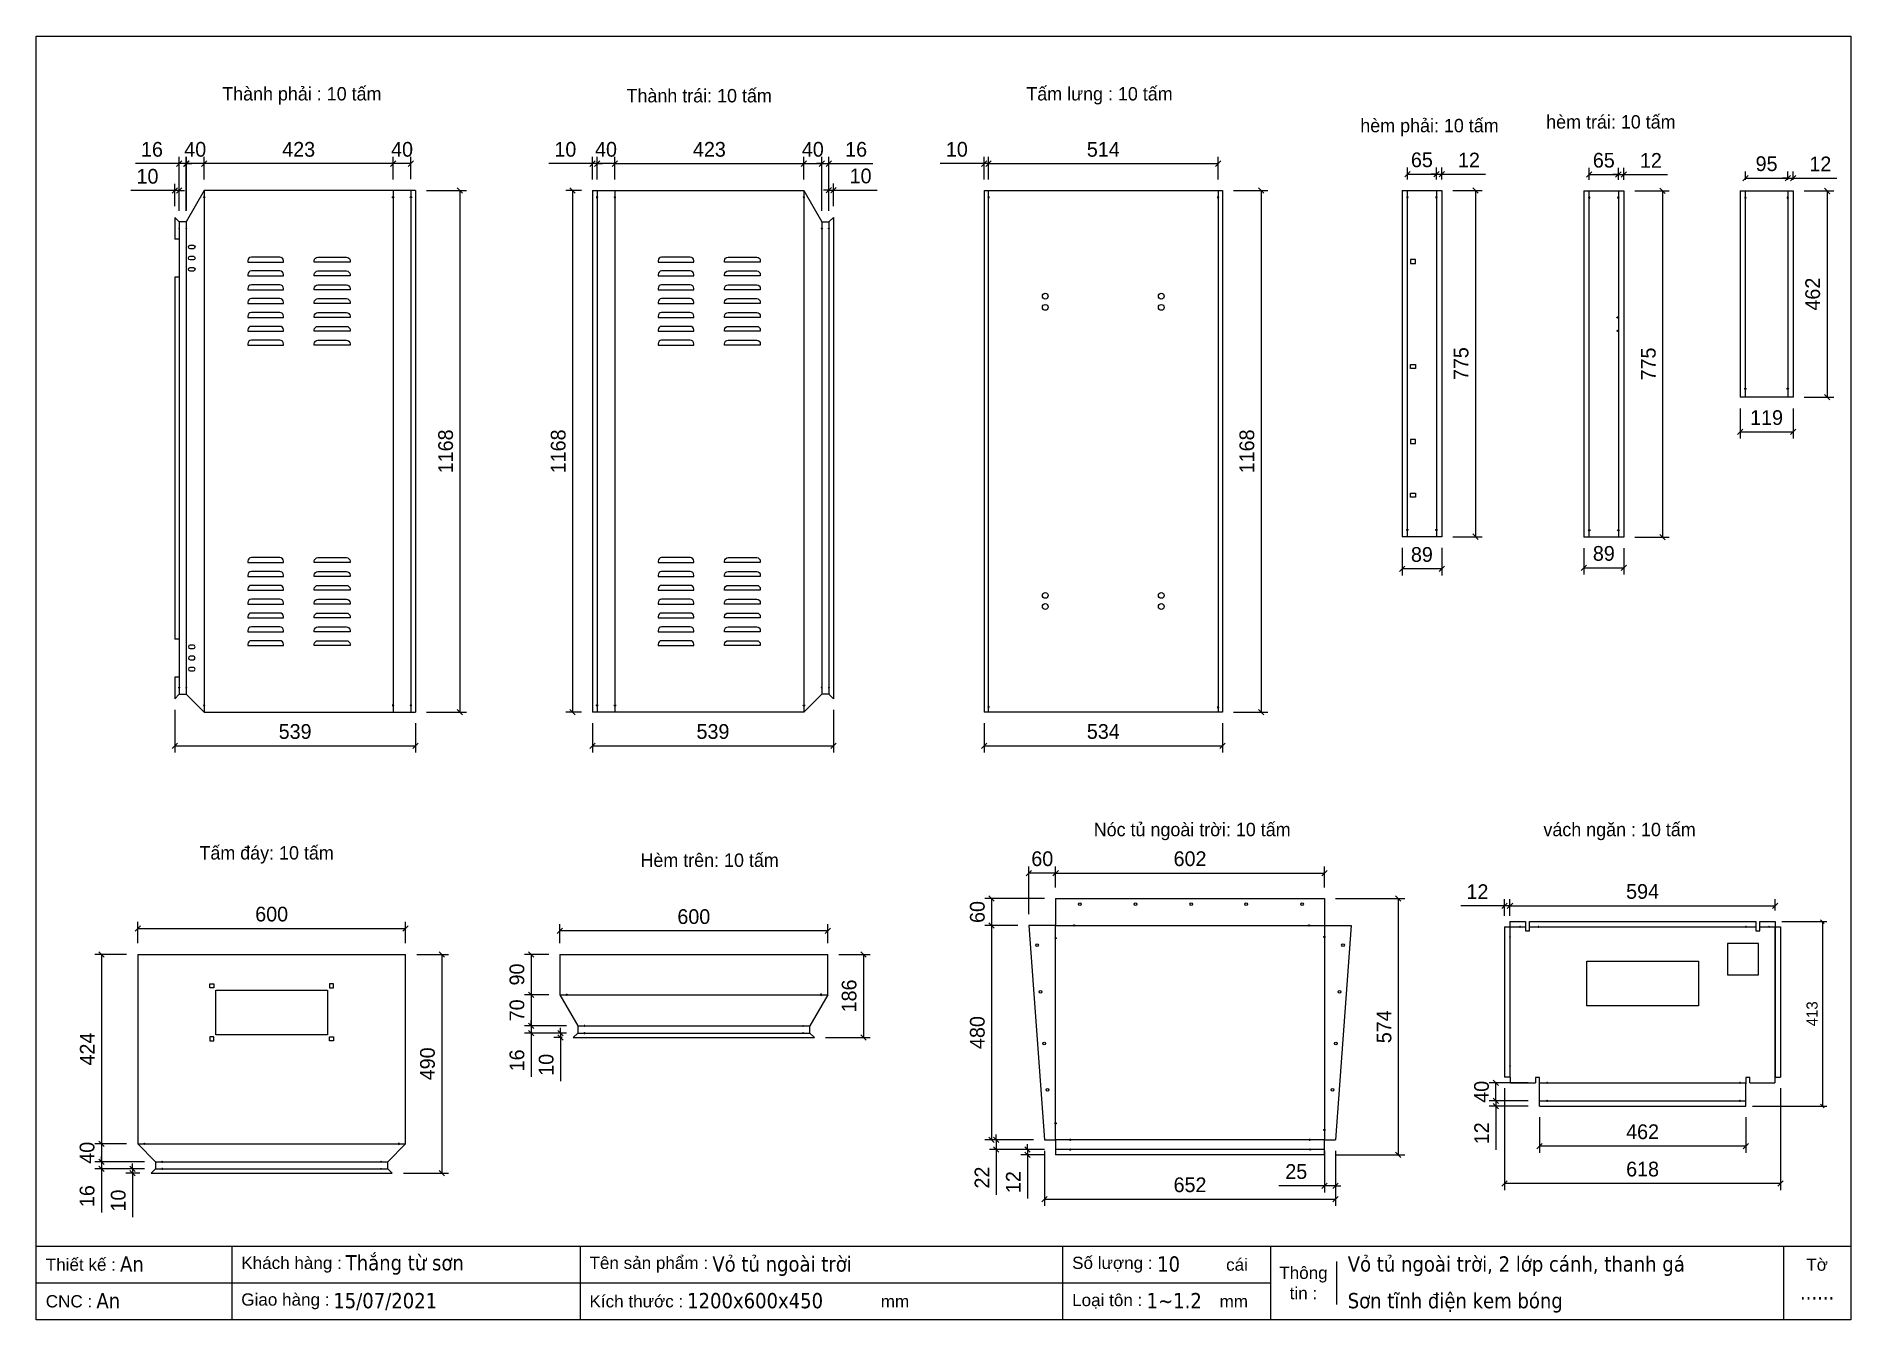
# Model space of a CAD drawing. Header units: millimetres. Extents: x 0 to 4065, y 0 to 2874.
import ezdxf
from ezdxf.enums import TextEntityAlignment as Align

# ---------------------------------------------------------------- set-up
doc = ezdxf.new("R2010")
doc.units = ezdxf.units.MM
doc.layers.add('CNC', color=7, linetype='Continuous')
doc.styles.add('Arial', font='arial.ttf')
doc.styles.add('Tahoma (Input Text)', font='tahoma.ttf')
doc.dimstyles.new('Dim-25', dxfattribs={"dimtxt": 25, "dimasz": 8, "dimexe": 10, "dimexo": 15, "dimgap": 10, "dimtad": 1, "dimdec": 0, "dimtxsty": 'Standard', "dimblk": 'OBLIQUE', "dimcen": 10, "dimclrd": 5, "dimclre": 5, "dimclrt": 3, "dimazin": 3, "dimtfac": 1, "dimtdec": 0, "dimtmove": 0, "dimatfit": 3, "dimldrblk": 'OBLIQUE', "dimlwd": 9, "dimlwe": 9})
doc.dimstyles.new('Dim-33', dxfattribs={"dimtxt": 33, "dimasz": 12, "dimexe": 15, "dimexo": 25, "dimgap": 15, "dimtad": 1, "dimdec": 0, "dimtxsty": 'Standard', "dimblk": 'OBLIQUE', "dimcen": 10, "dimclrd": 5, "dimclre": 5, "dimclrt": 3, "dimazin": 3, "dimtfac": 1, "dimtdec": 0, "dimtmove": 0, "dimatfit": 3, "dimldrblk": 'OPEN30', "dimlwd": 9, "dimlwe": 9})

msp = doc.modelspace()

# ---------------------------------------------------------------- texts
at = {"color": 2, "char_height": 35, "width": 775, "attachment_point": 5}
for s, insert in [('{\\H0.8571x;\\C7;Thành phải : 10 tấm}', (594.9, 2740.8)), ('{\\H0.8571x;\\C7;Thành trái: 10 tấm}', (1485, 2740.8)), ('{\\H0.8571x;\\C7;Tấm lưng : 10 tấm}', (2381.8, 2740.8)), ('{\\H0.8571x;\\C7;hèm phải: 10 tấm}', (3121, 2669.6)), ('{\\H0.8571x;\\C7;hèm trái: 10 tấm}', (3527.4, 2682.2)), ('{\\H0.8571x;\\C7;Nóc tủ ngoài trời: 10 tấm}', (2589.4, 1093.2)), ('{\\H0.8571x;\\C7;vách ngăn : 10 tấm}', (3546.9, 1093.2)), ('{\\H0.8571x;\\C7;Tấm đáy: 10 tấm}', (516, 1041)), ('{\\H0.8571x;\\C7;Hèm trên: 10 tấm}', (1508.4, 1028.9))]:
    msp.add_mtext(s, dxfattribs=dict(at, insert=insert))

# ---------------------------------------------------------------- blocks, each defined once
blk = doc.blocks.new('khungtenAsean2')
at = {"color": 7}
for p, q in [((2970, -1980), (0, -1980)), ((320, -1980), (320, -2100)), ((890, -1980), (890, -2100)), ((1680, -1980), (1680, -2100)), ((2020, -1980), (2020, -2100)), ((2860, -1980), (2860, -2100)), ((2128.3, -2005), (2128.3, -2075)), ((2020, -2040), (0, -2040))]:
    blk.add_line(p, q, dxfattribs=at)
blk.add_lwpolyline([(0, 0), (2970, 0), (2970, -2100), (0, -2100)], close=True, dxfattribs=at)
at = {"color": 2, "char_height": 20, "style": 'Arial'}
for s, insert, width, attachment_point in [('  Thiết kế :', (0, -2010), 917.634, 4), ('  Khách hàng :', (320, -2010), 917.634, 4), ('  Tên sản phẩm :', (890, -2010), 917.634, 4), ('  Số lượng :', (1680, -2010), 917.634, 4), ('cái', (1947.6, -2010), 917.634, 4), ('Thông\\Ptin :', (2074.2, -2040), 108.311, 5), ('Tờ', (2915, -2010), 110, 5), ('  CNC :', (0, -2070), 917.634, 4), ('  Giao hàng :', (320, -2070), 917.634, 4), ('  Kích thước :', (890, -2070), 917.634, 4), ('mm', (1382.3, -2070), 917.634, 4), ('  Loại tôn :', (1680, -2070), 917.634, 4), ('mm', (1936.9, -2070), 917.634, 4)]:
    blk.add_mtext(s, dxfattribs=dict(at, insert=insert, width=width, attachment_point=attachment_point))
at = {"color": 1, "style": 'Tahoma (Input Text)', "flags": 8}
for tag, p in [('#01', (137.1, -2021.3)), ('#03', (506.6, -2019.3)), ('#05', (1106.6, -2021.3)), ('#07', (1834.7, -2021.3)), ('#09', (2146.7, -2021.3)), ('#02', (98.5, -2081.3)), ('#04', (486.1, -2081.3)), ('#06', (1065.3, -2081.3)), ('#08', (1817.4, -2081.3)), ('#10', (2146.7, -2081.3))]:
    blk.add_attdef(tag, p, '', height=25, dxfattribs=at)
blk.add_attdef('#11', text='', height=25, dxfattribs=at).set_placement((2915, -2067.3), align=Align.CENTER)
blk = doc.blocks.new('f3daunguoc')
at = {"layer": 'CNC', "color": 2, "lineweight": -3}
blk.add_circle((0, 0), 1.5, dxfattribs=at)
blk = doc.blocks.new('f2dauxuoi')
at = {"layer": 'CNC', "color": 2, "lineweight": -3}
blk.add_circle((0, 0), 1, dxfattribs=at)
blk = doc.blocks.new('*D1')
at = {"color": 5, "lineweight": 9, "transparency": 16777216}
for p, q in [((3367.4, 453.3), (3367.4, 373.9)), ((3829.4, 453.3), (3829.4, 373.9)), ((3829.4, 388.9), (3367.4, 388.9))]:
    blk.add_line(p, q, dxfattribs=at)
at = {"color": 0, "linetype": 'ByBlock', "lineweight": -2}
for p, q in [((3373.4, 394.9), (3361.4, 382.9)), ((3823.4, 382.9), (3835.4, 394.9))]:
    blk.add_line(p, q, dxfattribs=at)
at = {"layer": 'Defpoints', "color": 0, "transparency": 16777216}
for p in [(3367.4, 478.3), (3829.4, 478.3), (3367.4, 388.9)]:
    blk.add_point(p, dxfattribs=at)
at = {"color": 3, "transparency": 16777216, "insert": (3598.4, 420.7), "char_height": 33, "attachment_point": 5}
blk.add_mtext('462', dxfattribs=at)
blk = doc.blocks.new('_Oblique')
at = {"color": 0, "linetype": 'ByBlock', "lineweight": -2}
blk.add_line((-0.5, -0.5), (0.5, 0.5), dxfattribs=at)
blk = doc.blocks.new('_Open30')
at = {"color": 0, "linetype": 'ByBlock', "lineweight": -2}
for p, q in [((-1, 0.27), (0, 0)), ((0, 0), (-1, -0.27)), ((0, 0), (-1, 0))]:
    blk.add_line(p, q, dxfattribs=at)
blk = doc.blocks.new('*D2')
at = {"color": 5, "lineweight": 9, "transparency": 16777216}
for p, q in [((2133.3, 2553.5), (2133.3, 2603.8)), ((2647.3, 2553.5), (2647.3, 2603.8)), ((2133.3, 2588.8), (2647.3, 2588.8))]:
    blk.add_line(p, q, dxfattribs=at)
at = {"color": 0, "linetype": 'ByBlock', "lineweight": -2}
for p, q in [((2139.3, 2594.8), (2127.3, 2582.8)), ((2641.3, 2582.8), (2653.3, 2594.8))]:
    blk.add_line(p, q, dxfattribs=at)
at = {"layer": 'Defpoints', "color": 0, "transparency": 16777216}
for p in [(2647.3, 2588.8), (2133.3, 2528.5), (2647.3, 2528.5)]:
    blk.add_point(p, dxfattribs=at)
at = {"color": 3, "transparency": 16777216, "insert": (2390.3, 2620.7), "char_height": 33, "attachment_point": 5}
blk.add_mtext('514', dxfattribs=at)
blk = doc.blocks.new('*D3')
at = {"color": 5, "lineweight": 9, "transparency": 16777216}
for p, q in [((2123.3, 2553.5), (2123.3, 2603.8)), ((2133.3, 2553.5), (2133.3, 2603.8)), ((2123.3, 2588.8), (2025.2, 2588.8)), ((2133.3, 2588.8), (2123.3, 2588.8)), ((2133.3, 2588.8), (2145.3, 2588.8))]:
    blk.add_line(p, q, dxfattribs=at)
at = {"color": 0, "linetype": 'ByBlock', "lineweight": -2}
for p, q in [((2117.3, 2582.8), (2129.3, 2594.8)), ((2139.3, 2594.8), (2127.3, 2582.8))]:
    blk.add_line(p, q, dxfattribs=at)
at = {"layer": 'Defpoints', "color": 0, "transparency": 16777216}
for p in [(2123.3, 2588.8), (2123.3, 2528.5), (2133.3, 2528.5)]:
    blk.add_point(p, dxfattribs=at)
at = {"color": 3, "transparency": 16777216, "insert": (2062.2, 2620.7), "char_height": 33, "attachment_point": 5}
blk.add_mtext('10', dxfattribs=at)
blk = doc.blocks.new('*D4')
at = {"color": 5, "lineweight": 9, "transparency": 16777216}
for p, q in [((2123.3, 1335.5), (2123.3, 1270.1)), ((2657.3, 1335.5), (2657.3, 1270.1)), ((2123.3, 1285.1), (2657.3, 1285.1))]:
    blk.add_line(p, q, dxfattribs=at)
at = {"color": 0, "linetype": 'ByBlock', "lineweight": -2}
for p, q in [((2129.3, 1291.1), (2117.3, 1279.1)), ((2651.3, 1279.1), (2663.3, 1291.1))]:
    blk.add_line(p, q, dxfattribs=at)
at = {"layer": 'Defpoints', "color": 0, "transparency": 16777216}
for p in [(2123.3, 1360.5), (2657.3, 1360.5), (2657.3, 1285.1)]:
    blk.add_point(p, dxfattribs=at)
at = {"color": 3, "transparency": 16777216, "insert": (2390.3, 1317), "char_height": 33, "attachment_point": 5}
blk.add_mtext('534', dxfattribs=at)
blk = doc.blocks.new('*D5')
at = {"color": 5, "lineweight": 9, "transparency": 16777216}
for p, q in [((2682.3, 2528.5), (2758.9, 2528.5)), ((2743.9, 2528.5), (2743.9, 1360.5)), ((2682.3, 1360.5), (2758.9, 1360.5))]:
    blk.add_line(p, q, dxfattribs=at)
at = {"color": 0, "linetype": 'ByBlock', "lineweight": -2}
for p, q in [((2749.9, 2522.5), (2737.9, 2534.5)), ((2737.9, 1366.5), (2749.9, 1354.5))]:
    blk.add_line(p, q, dxfattribs=at)
at = {"layer": 'Defpoints', "color": 0, "transparency": 16777216}
for p in [(2657.3, 2528.5), (2657.3, 1360.5), (2743.9, 1360.5)]:
    blk.add_point(p, dxfattribs=at)
at = {"color": 3, "transparency": 16777216, "insert": (2712.1, 1944.5), "char_height": 33, "attachment_point": 5, "rotation": 90}
blk.add_mtext('1168', dxfattribs=at)
blk = doc.blocks.new('*D6')
at = {"color": 5, "lineweight": 9, "transparency": 16777216}
for p, q in [((1296.3, 2553.5), (1296.3, 2603.8)), ((1719.6, 2553.5), (1719.6, 2603.8)), ((1296.3, 2588.8), (1719.6, 2588.8))]:
    blk.add_line(p, q, dxfattribs=at)
at = {"color": 0, "linetype": 'ByBlock', "lineweight": -2}
for p, q in [((1302.3, 2594.8), (1290.3, 2582.8)), ((1713.6, 2582.8), (1725.6, 2594.8))]:
    blk.add_line(p, q, dxfattribs=at)
at = {"layer": 'Defpoints', "color": 0, "transparency": 16777216}
for p in [(1719.6, 2588.8), (1296.3, 2528.5), (1719.6, 2528.5)]:
    blk.add_point(p, dxfattribs=at)
at = {"color": 3, "transparency": 16777216, "insert": (1507.9, 2620.7), "char_height": 33, "attachment_point": 5}
blk.add_mtext('423', dxfattribs=at)
blk = doc.blocks.new('*D7')
at = {"color": 5, "lineweight": 9, "transparency": 16777216}
for p, q in [((1256.3, 2553.5), (1256.3, 2603.8)), ((1296.3, 2553.5), (1296.3, 2603.8)), ((1296.3, 2588.8), (1256.3, 2588.8))]:
    blk.add_line(p, q, dxfattribs=at)
at = {"color": 0, "linetype": 'ByBlock', "lineweight": -2}
for p, q in [((1262.3, 2594.8), (1250.3, 2582.8)), ((1290.3, 2582.8), (1302.3, 2594.8))]:
    blk.add_line(p, q, dxfattribs=at)
at = {"layer": 'Defpoints', "color": 0, "transparency": 16777216}
for p in [(1256.3, 2588.8), (1256.3, 2528.5), (1296.3, 2528.5)]:
    blk.add_point(p, dxfattribs=at)
at = {"color": 3, "transparency": 16777216, "insert": (1276.3, 2620.7), "char_height": 33, "attachment_point": 5}
blk.add_mtext('40', dxfattribs=at)
blk = doc.blocks.new('*D8')
at = {"color": 5, "lineweight": 9, "transparency": 16777216}
for p, q in [((1246.3, 2553.5), (1246.3, 2603.8)), ((1256.3, 2553.5), (1256.3, 2603.8)), ((1246.3, 2588.8), (1148.2, 2588.8)), ((1256.3, 2588.8), (1246.3, 2588.8)), ((1256.3, 2588.8), (1268.3, 2588.8))]:
    blk.add_line(p, q, dxfattribs=at)
at = {"color": 0, "linetype": 'ByBlock', "lineweight": -2}
for p, q in [((1240.3, 2582.8), (1252.3, 2594.8)), ((1262.3, 2594.8), (1250.3, 2582.8))]:
    blk.add_line(p, q, dxfattribs=at)
at = {"layer": 'Defpoints', "color": 0, "transparency": 16777216}
for p in [(1246.3, 2588.8), (1246.3, 2528.5), (1256.3, 2528.5)]:
    blk.add_point(p, dxfattribs=at)
at = {"color": 3, "transparency": 16777216, "insert": (1185.2, 2620.7), "char_height": 33, "attachment_point": 5}
blk.add_mtext('10', dxfattribs=at)
blk = doc.blocks.new('*D9')
at = {"color": 5, "lineweight": 9, "transparency": 16777216}
for p, q in [((1719.6, 2553.5), (1719.6, 2603.8)), ((1759.6, 2483.5), (1759.6, 2603.8)), ((1719.6, 2588.8), (1759.6, 2588.8))]:
    blk.add_line(p, q, dxfattribs=at)
at = {"color": 0, "linetype": 'ByBlock', "lineweight": -2}
for p, q in [((1725.6, 2594.8), (1713.6, 2582.8)), ((1753.6, 2582.8), (1765.6, 2594.8))]:
    blk.add_line(p, q, dxfattribs=at)
at = {"layer": 'Defpoints', "color": 0, "transparency": 16777216}
for p in [(1759.6, 2588.8), (1719.6, 2528.5), (1759.6, 2458.5)]:
    blk.add_point(p, dxfattribs=at)
at = {"color": 3, "transparency": 16777216, "insert": (1739.6, 2620.7), "char_height": 33, "attachment_point": 5}
blk.add_mtext('40', dxfattribs=at)
blk = doc.blocks.new('*D10')
at = {"color": 5, "lineweight": 9, "transparency": 16777216}
for p, q in [((1759.6, 2483.5), (1759.6, 2603.8)), ((1775.6, 2483.5), (1775.6, 2603.8)), ((1759.6, 2588.8), (1747.6, 2588.8)), ((1759.6, 2588.8), (1775.6, 2588.8)), ((1775.6, 2588.8), (1873.7, 2588.8))]:
    blk.add_line(p, q, dxfattribs=at)
at = {"color": 0, "linetype": 'ByBlock', "lineweight": -2}
for p, q in [((1753.6, 2582.8), (1765.6, 2594.8)), ((1781.6, 2594.8), (1769.6, 2582.8))]:
    blk.add_line(p, q, dxfattribs=at)
at = {"layer": 'Defpoints', "color": 0, "transparency": 16777216}
for p in [(1775.6, 2588.8), (1759.6, 2458.5), (1775.6, 2458.5)]:
    blk.add_point(p, dxfattribs=at)
at = {"color": 3, "transparency": 16777216, "insert": (1836.6, 2620.7), "char_height": 33, "attachment_point": 5}
blk.add_mtext('16', dxfattribs=at)
blk = doc.blocks.new('*D11')
at = {"color": 5, "lineweight": 9, "transparency": 16777216}
for p, q in [((1775.6, 2529.2), (1763.6, 2529.2)), ((1775.6, 2483.5), (1775.6, 2544.2)), ((1775.6, 2529.2), (1785.6, 2529.2)), ((1785.6, 2493.5), (1785.6, 2544.2)), ((1785.6, 2529.2), (1883.6, 2529.2))]:
    blk.add_line(p, q, dxfattribs=at)
at = {"color": 0, "linetype": 'ByBlock', "lineweight": -2}
for p, q in [((1769.6, 2523.2), (1781.6, 2535.2)), ((1791.6, 2535.2), (1779.6, 2523.2))]:
    blk.add_line(p, q, dxfattribs=at)
at = {"layer": 'Defpoints', "color": 0, "transparency": 16777216}
for p in [(1785.6, 2529.2), (1775.6, 2458.5), (1785.6, 2468.5)]:
    blk.add_point(p, dxfattribs=at)
at = {"color": 3, "transparency": 16777216, "insert": (1846.6, 2561), "char_height": 33, "attachment_point": 5}
blk.add_mtext('10', dxfattribs=at)
blk = doc.blocks.new('*D12')
at = {"color": 5, "lineweight": 9, "transparency": 16777216}
for p, q in [((799.4, 2553.5), (799.4, 2603.8)), ((839.4, 2554.2), (839.4, 2603.8)), ((839.4, 2588.8), (799.4, 2588.8))]:
    blk.add_line(p, q, dxfattribs=at)
at = {"color": 0, "linetype": 'ByBlock', "lineweight": -2}
for p, q in [((805.4, 2594.8), (793.4, 2582.8)), ((833.4, 2582.8), (845.4, 2594.8))]:
    blk.add_line(p, q, dxfattribs=at)
at = {"layer": 'Defpoints', "color": 0, "transparency": 16777216}
for p in [(799.4, 2588.8), (799.4, 2528.5), (839.4, 2529.2)]:
    blk.add_point(p, dxfattribs=at)
at = {"color": 3, "transparency": 16777216, "insert": (819.4, 2620.7), "char_height": 33, "attachment_point": 5}
blk.add_mtext('40', dxfattribs=at)
blk = doc.blocks.new('*D13')
at = {"color": 5, "lineweight": 9, "transparency": 16777216}
for p, q in [((376.1, 2553.5), (376.1, 2603.8)), ((799.4, 2553.5), (799.4, 2603.8)), ((799.4, 2588.8), (376.1, 2588.8))]:
    blk.add_line(p, q, dxfattribs=at)
at = {"color": 0, "linetype": 'ByBlock', "lineweight": -2}
for p, q in [((382.1, 2594.8), (370.1, 2582.8)), ((793.4, 2582.8), (805.4, 2594.8))]:
    blk.add_line(p, q, dxfattribs=at)
at = {"layer": 'Defpoints', "color": 0, "transparency": 16777216}
for p in [(376.1, 2588.8), (376.1, 2528.5), (799.4, 2528.5)]:
    blk.add_point(p, dxfattribs=at)
at = {"color": 3, "transparency": 16777216, "insert": (587.8, 2620.7), "char_height": 33, "attachment_point": 5}
blk.add_mtext('423', dxfattribs=at)
blk = doc.blocks.new('*D14')
at = {"color": 5, "lineweight": 9, "transparency": 16777216}
for p, q in [((336.1, 2483.5), (336.1, 2603.8)), ((376.1, 2553.5), (376.1, 2603.8)), ((376.1, 2588.8), (336.1, 2588.8))]:
    blk.add_line(p, q, dxfattribs=at)
at = {"color": 0, "linetype": 'ByBlock', "lineweight": -2}
for p, q in [((342.1, 2594.8), (330.1, 2582.8)), ((370.1, 2582.8), (382.1, 2594.8))]:
    blk.add_line(p, q, dxfattribs=at)
at = {"layer": 'Defpoints', "color": 0, "transparency": 16777216}
for p in [(336.1, 2588.8), (376.1, 2528.5), (336.1, 2458.5)]:
    blk.add_point(p, dxfattribs=at)
at = {"color": 3, "transparency": 16777216, "insert": (356.1, 2620.7), "char_height": 33, "attachment_point": 5}
blk.add_mtext('40', dxfattribs=at)
blk = doc.blocks.new('*D15')
at = {"color": 5, "lineweight": 9, "transparency": 16777216}
for p, q in [((320.1, 2483.5), (320.1, 2603.8)), ((336.5, 2484.1), (336.5, 2603.8)), ((320.1, 2588.8), (222, 2588.8)), ((336.5, 2588.8), (320.1, 2588.8)), ((336.5, 2588.8), (348.5, 2588.8))]:
    blk.add_line(p, q, dxfattribs=at)
at = {"color": 0, "linetype": 'ByBlock', "lineweight": -2}
for p, q in [((314.1, 2582.8), (326.1, 2594.8)), ((342.5, 2594.8), (330.5, 2582.8))]:
    blk.add_line(p, q, dxfattribs=at)
at = {"layer": 'Defpoints', "color": 0, "transparency": 16777216}
for p in [(320.1, 2588.8), (320.1, 2458.5), (336.5, 2459.1)]:
    blk.add_point(p, dxfattribs=at)
at = {"color": 3, "transparency": 16777216, "insert": (259.1, 2620.7), "char_height": 33, "attachment_point": 5}
blk.add_mtext('16', dxfattribs=at)
blk = doc.blocks.new('*D16')
at = {"color": 5, "lineweight": 9, "transparency": 16777216}
for p, q in [((310.1, 2528.4), (212.1, 2528.4)), ((310.1, 2493.5), (310.1, 2543.4)), ((320.1, 2528.4), (310.1, 2528.4)), ((320.1, 2483.5), (320.1, 2543.4)), ((320.1, 2528.4), (332.1, 2528.4))]:
    blk.add_line(p, q, dxfattribs=at)
at = {"color": 0, "linetype": 'ByBlock', "lineweight": -2}
for p, q in [((304.1, 2522.4), (316.1, 2534.4)), ((326.1, 2534.4), (314.1, 2522.4))]:
    blk.add_line(p, q, dxfattribs=at)
at = {"layer": 'Defpoints', "color": 0, "transparency": 16777216}
for p in [(310.1, 2528.4), (310.1, 2468.5), (320.1, 2458.5)]:
    blk.add_point(p, dxfattribs=at)
at = {"color": 3, "transparency": 16777216, "insert": (249.1, 2560.3), "char_height": 33, "attachment_point": 5}
blk.add_mtext('10', dxfattribs=at)
blk = doc.blocks.new('*D17')
at = {"color": 5, "lineweight": 9, "transparency": 16777216}
for p, q in [((310.1, 1365.5), (310.1, 1270.1)), ((849.4, 1335.5), (849.4, 1270.1)), ((310.1, 1285.1), (849.4, 1285.1))]:
    blk.add_line(p, q, dxfattribs=at)
at = {"color": 0, "linetype": 'ByBlock', "lineweight": -2}
for p, q in [((316.1, 1291.1), (304.1, 1279.1)), ((843.4, 1279.1), (855.4, 1291.1))]:
    blk.add_line(p, q, dxfattribs=at)
at = {"layer": 'Defpoints', "color": 0, "transparency": 16777216}
for p in [(310.1, 1390.5), (849.4, 1360.5), (849.4, 1285.1)]:
    blk.add_point(p, dxfattribs=at)
at = {"color": 3, "transparency": 16777216, "insert": (579.8, 1317), "char_height": 33, "attachment_point": 5}
blk.add_mtext('539', dxfattribs=at)
blk = doc.blocks.new('*D18')
at = {"color": 5, "lineweight": 9, "transparency": 16777216}
for p, q in [((1785.6, 1365.5), (1785.6, 1270.1)), ((1246.3, 1335.5), (1246.3, 1270.1)), ((1246.3, 1285.1), (1785.6, 1285.1))]:
    blk.add_line(p, q, dxfattribs=at)
at = {"color": 0, "linetype": 'ByBlock', "lineweight": -2}
for p, q in [((1252.3, 1291.1), (1240.3, 1279.1)), ((1779.6, 1279.1), (1791.6, 1291.1))]:
    blk.add_line(p, q, dxfattribs=at)
at = {"layer": 'Defpoints', "color": 0, "transparency": 16777216}
for p in [(1785.6, 1390.5), (1246.3, 1360.5), (1785.6, 1285.1)]:
    blk.add_point(p, dxfattribs=at)
at = {"color": 3, "transparency": 16777216, "insert": (1515.9, 1317), "char_height": 33, "attachment_point": 5}
blk.add_mtext('539', dxfattribs=at)
blk = doc.blocks.new('*D19')
at = {"color": 5, "lineweight": 9, "transparency": 16777216}
for p, q in [((874.4, 2528.5), (964.1, 2528.5)), ((949.1, 2528.5), (949.1, 1360.5)), ((874.4, 1360.5), (964.1, 1360.5))]:
    blk.add_line(p, q, dxfattribs=at)
at = {"color": 0, "linetype": 'ByBlock', "lineweight": -2}
for p, q in [((955.1, 2522.5), (943.1, 2534.5)), ((943.1, 1366.5), (955.1, 1354.5))]:
    blk.add_line(p, q, dxfattribs=at)
at = {"layer": 'Defpoints', "color": 0, "transparency": 16777216}
for p in [(849.4, 2528.5), (849.4, 1360.5), (949.1, 1360.5)]:
    blk.add_point(p, dxfattribs=at)
at = {"color": 3, "transparency": 16777216, "insert": (917.2, 1944.5), "char_height": 33, "attachment_point": 5, "rotation": 90}
blk.add_mtext('1168', dxfattribs=at)
blk = doc.blocks.new('*D20')
at = {"color": 5, "lineweight": 9, "transparency": 16777216}
for p, q in [((1221.3, 2528.5), (1186.2, 2528.5)), ((1201.2, 2528.5), (1201.2, 1360.5)), ((1221.3, 1360.5), (1186.2, 1360.5))]:
    blk.add_line(p, q, dxfattribs=at)
at = {"color": 0, "linetype": 'ByBlock', "lineweight": -2}
for p, q in [((1207.2, 2522.5), (1195.2, 2534.5)), ((1195.2, 1366.5), (1207.2, 1354.5))]:
    blk.add_line(p, q, dxfattribs=at)
at = {"layer": 'Defpoints', "color": 0, "transparency": 16777216}
for p in [(1246.3, 2528.5), (1201.2, 1360.5), (1246.3, 1360.5)]:
    blk.add_point(p, dxfattribs=at)
at = {"color": 3, "transparency": 16777216, "insert": (1169.4, 1944.5), "char_height": 33, "attachment_point": 5, "rotation": 90}
blk.add_mtext('1168', dxfattribs=at)
blk = doc.blocks.new('*D21')
at = {"color": 5, "lineweight": 9, "transparency": 16777216}
for p, q in [((202.3, 818.1), (130.8, 818.1)), ((145.8, 818.1), (145.8, 393.8)), ((202.3, 393.8), (130.8, 393.8))]:
    blk.add_line(p, q, dxfattribs=at)
at = {"color": 0, "linetype": 'ByBlock', "lineweight": -2}
for p, q in [((151.8, 812.1), (139.8, 824.1)), ((139.8, 399.8), (151.8, 387.8))]:
    blk.add_line(p, q, dxfattribs=at)
at = {"layer": 'Defpoints', "color": 0, "transparency": 16777216}
for p in [(227.3, 818.1), (145.8, 393.8), (227.3, 393.8)]:
    blk.add_point(p, dxfattribs=at)
at = {"color": 3, "transparency": 16777216, "insert": (114.2, 606), "char_height": 33, "attachment_point": 5, "rotation": 90}
blk.add_mtext('424', dxfattribs=at)
blk = doc.blocks.new('*D22')
at = {"color": 5, "lineweight": 9, "transparency": 16777216}
for p, q in [((202.3, 393.8), (130.8, 393.8)), ((145.8, 393.8), (145.8, 353.8)), ((242.3, 353.8), (130.8, 353.8))]:
    blk.add_line(p, q, dxfattribs=at)
at = {"color": 0, "linetype": 'ByBlock', "lineweight": -2}
for p, q in [((151.8, 387.8), (139.8, 399.8)), ((139.8, 359.8), (151.8, 347.8))]:
    blk.add_line(p, q, dxfattribs=at)
at = {"layer": 'Defpoints', "color": 0, "transparency": 16777216}
for p in [(227.3, 393.8), (145.8, 353.8), (267.3, 353.8)]:
    blk.add_point(p, dxfattribs=at)
at = {"color": 3, "transparency": 16777216, "insert": (113.9, 373.8), "char_height": 33, "attachment_point": 5, "rotation": 90}
blk.add_mtext('40', dxfattribs=at)
blk = doc.blocks.new('*D23')
at = {"color": 5, "lineweight": 9, "transparency": 16777216}
for p, q in [((242.3, 353.8), (130.8, 353.8)), ((242.3, 337.8), (130.8, 337.8)), ((145.8, 353.8), (145.8, 365.8)), ((145.8, 353.8), (145.8, 337.8)), ((145.8, 337.8), (145.8, 239.7))]:
    blk.add_line(p, q, dxfattribs=at)
at = {"color": 0, "linetype": 'ByBlock', "lineweight": -2}
for p, q in [((139.8, 359.8), (151.8, 347.8)), ((151.8, 331.8), (139.8, 343.8))]:
    blk.add_line(p, q, dxfattribs=at)
at = {"layer": 'Defpoints', "color": 0, "transparency": 16777216}
for p in [(145.8, 337.8), (267.3, 353.8), (267.3, 337.8)]:
    blk.add_point(p, dxfattribs=at)
at = {"color": 3, "transparency": 16777216, "insert": (113.9, 276.7), "char_height": 33, "attachment_point": 5, "rotation": 90}
blk.add_mtext('16', dxfattribs=at)
blk = doc.blocks.new('*D24')
at = {"color": 5, "lineweight": 9, "transparency": 16777216}
for p, q in [((242.3, 337.8), (200.5, 337.8)), ((232.3, 327.8), (200.5, 327.8)), ((215.5, 337.8), (215.5, 349.8)), ((215.5, 337.8), (215.5, 327.8)), ((215.5, 327.8), (215.5, 229.8))]:
    blk.add_line(p, q, dxfattribs=at)
at = {"color": 0, "linetype": 'ByBlock', "lineweight": -2}
for p, q in [((209.5, 343.8), (221.5, 331.8)), ((221.5, 321.8), (209.5, 333.8))]:
    blk.add_line(p, q, dxfattribs=at)
at = {"layer": 'Defpoints', "color": 0, "transparency": 16777216}
for p in [(215.5, 327.8), (257.3, 327.8), (267.3, 337.8)]:
    blk.add_point(p, dxfattribs=at)
at = {"color": 3, "transparency": 16777216, "insert": (183.7, 266.8), "char_height": 33, "attachment_point": 5, "rotation": 90}
blk.add_mtext('10', dxfattribs=at)
blk = doc.blocks.new('*D25')
at = {"color": 0, "linetype": 'ByBlock', "lineweight": -2}
for p, q in [((233.3, 882.3), (221.3, 870.3)), ((821.3, 870.3), (833.3, 882.3))]:
    blk.add_line(p, q, dxfattribs=at)
at = {"color": 5, "lineweight": 9, "transparency": 16777216}
for p, q in [((227.3, 843.1), (227.3, 891.3)), ((227.3, 876.3), (827.3, 876.3)), ((827.3, 843.1), (827.3, 891.3))]:
    blk.add_line(p, q, dxfattribs=at)
at = {"layer": 'Defpoints', "color": 0, "transparency": 16777216}
for p in [(827.3, 876.3), (227.3, 818.1), (827.3, 818.1)]:
    blk.add_point(p, dxfattribs=at)
at = {"color": 3, "transparency": 16777216, "insert": (527.3, 908.1), "char_height": 33, "attachment_point": 5}
blk.add_mtext('600', dxfattribs=at)
blk = doc.blocks.new('*D26')
at = {"color": 5, "lineweight": 9, "transparency": 16777216}
for p, q in [((852.3, 818.1), (923.3, 818.1)), ((908.3, 818.1), (908.3, 327.8)), ((822.3, 327.8), (923.3, 327.8))]:
    blk.add_line(p, q, dxfattribs=at)
at = {"color": 0, "linetype": 'ByBlock', "lineweight": -2}
for p, q in [((914.3, 812.1), (902.3, 824.1)), ((902.3, 333.8), (914.3, 321.8))]:
    blk.add_line(p, q, dxfattribs=at)
at = {"layer": 'Defpoints', "color": 0, "transparency": 16777216}
for p in [(827.3, 818.1), (797.3, 327.8), (908.3, 327.8)]:
    blk.add_point(p, dxfattribs=at)
at = {"color": 3, "transparency": 16777216, "insert": (876.5, 573), "char_height": 33, "attachment_point": 5, "rotation": 90}
blk.add_mtext('490', dxfattribs=at)
blk = doc.blocks.new('*D27')
at = {"color": 0, "linetype": 'ByBlock', "lineweight": -2}
for p, q in [((1179, 876.6), (1167, 864.6)), ((1767, 864.6), (1779, 876.6))]:
    blk.add_line(p, q, dxfattribs=at)
at = {"color": 5, "lineweight": 9, "transparency": 16777216}
for p, q in [((1173, 843.1), (1173, 885.6)), ((1773, 870.6), (1173, 870.6)), ((1773, 843.1), (1773, 885.6))]:
    blk.add_line(p, q, dxfattribs=at)
at = {"layer": 'Defpoints', "color": 0, "transparency": 16777216}
for p in [(1173, 870.6), (1173, 818.1), (1773, 818.1)]:
    blk.add_point(p, dxfattribs=at)
at = {"color": 3, "transparency": 16777216, "insert": (1473, 902.5), "char_height": 33, "attachment_point": 5}
blk.add_mtext('600', dxfattribs=at)
blk = doc.blocks.new('*D28')
at = {"color": 5, "lineweight": 9, "transparency": 16777216}
for p, q in [((1148, 818.1), (1093.7, 818.1)), ((1108.7, 818.1), (1108.7, 727.8)), ((1148, 727.8), (1093.7, 727.8))]:
    blk.add_line(p, q, dxfattribs=at)
at = {"color": 0, "linetype": 'ByBlock', "lineweight": -2}
for p, q in [((1114.7, 812.1), (1102.7, 824.1)), ((1102.7, 733.8), (1114.7, 721.8))]:
    blk.add_line(p, q, dxfattribs=at)
at = {"layer": 'Defpoints', "color": 0, "transparency": 16777216}
for p in [(1173, 818.1), (1108.7, 727.8), (1173, 727.8)]:
    blk.add_point(p, dxfattribs=at)
at = {"color": 3, "transparency": 16777216, "insert": (1076.9, 773), "char_height": 33, "attachment_point": 5, "rotation": 90}
blk.add_mtext('90', dxfattribs=at)
blk = doc.blocks.new('*D29')
at = {"color": 0, "linetype": 'ByBlock', "lineweight": -2}
for p, q in [((1114.7, 721.8), (1102.7, 733.8)), ((1102.7, 663.8), (1114.7, 651.8))]:
    blk.add_line(p, q, dxfattribs=at)
at = {"color": 5, "lineweight": 9, "transparency": 16777216}
for p, q in [((1148, 727.8), (1093.7, 727.8)), ((1108.7, 727.8), (1108.7, 657.8)), ((1188, 657.8), (1093.7, 657.8))]:
    blk.add_line(p, q, dxfattribs=at)
at = {"layer": 'Defpoints', "color": 0, "transparency": 16777216}
for p in [(1173, 727.8), (1108.7, 657.8), (1213, 657.8)]:
    blk.add_point(p, dxfattribs=at)
at = {"color": 3, "transparency": 16777216, "insert": (1076.9, 692.8), "char_height": 33, "attachment_point": 5, "rotation": 90}
blk.add_mtext('70', dxfattribs=at)
blk = doc.blocks.new('*D30')
at = {"color": 5, "lineweight": 9, "transparency": 16777216}
for p, q in [((1188, 657.8), (1093.7, 657.8)), ((1108.7, 657.8), (1108.7, 669.8)), ((1108.7, 657.8), (1108.7, 641.8)), ((1188, 641.8), (1093.7, 641.8)), ((1108.7, 641.8), (1108.7, 543.7))]:
    blk.add_line(p, q, dxfattribs=at)
at = {"color": 0, "linetype": 'ByBlock', "lineweight": -2}
for p, q in [((1102.7, 663.8), (1114.7, 651.8)), ((1114.7, 635.8), (1102.7, 647.8))]:
    blk.add_line(p, q, dxfattribs=at)
at = {"layer": 'Defpoints', "color": 0, "transparency": 16777216}
for p in [(1213, 657.8), (1108.7, 641.8), (1213, 641.8)]:
    blk.add_point(p, dxfattribs=at)
at = {"color": 3, "transparency": 16777216, "insert": (1076.9, 580.7), "char_height": 33, "attachment_point": 5, "rotation": 90}
blk.add_mtext('16', dxfattribs=at)
blk = doc.blocks.new('*D31')
at = {"color": 5, "lineweight": 9, "transparency": 16777216}
for p, q in [((1174.3, 641.8), (1174.3, 653.8)), ((1188, 641.8), (1159.3, 641.8)), ((1178, 631.8), (1159.3, 631.8)), ((1174.3, 641.8), (1174.3, 631.8)), ((1174.3, 631.8), (1174.3, 533.8))]:
    blk.add_line(p, q, dxfattribs=at)
at = {"color": 0, "linetype": 'ByBlock', "lineweight": -2}
for p, q in [((1168.3, 647.8), (1180.3, 635.8)), ((1180.3, 625.8), (1168.3, 637.8))]:
    blk.add_line(p, q, dxfattribs=at)
at = {"layer": 'Defpoints', "color": 0, "transparency": 16777216}
for p in [(1174.3, 631.8), (1203, 631.8), (1213, 641.8)]:
    blk.add_point(p, dxfattribs=at)
at = {"color": 3, "transparency": 16777216, "insert": (1142.4, 570.8), "char_height": 33, "attachment_point": 5, "rotation": 90}
blk.add_mtext('10', dxfattribs=at)
blk = doc.blocks.new('*D32')
at = {"color": 5, "lineweight": 9, "transparency": 16777216}
for p, q in [((1798, 818.1), (1867.8, 818.1)), ((1852.8, 818.1), (1852.8, 631.8)), ((1768, 631.8), (1867.8, 631.8))]:
    blk.add_line(p, q, dxfattribs=at)
at = {"color": 0, "linetype": 'ByBlock', "lineweight": -2}
for p, q in [((1858.8, 812.1), (1846.8, 824.1)), ((1846.8, 637.8), (1858.8, 625.8))]:
    blk.add_line(p, q, dxfattribs=at)
at = {"layer": 'Defpoints', "color": 0, "transparency": 16777216}
for p in [(1773, 818.1), (1743, 631.8), (1852.8, 631.8)]:
    blk.add_point(p, dxfattribs=at)
at = {"color": 3, "transparency": 16777216, "insert": (1821, 725), "char_height": 33, "attachment_point": 5, "rotation": 90}
blk.add_mtext('186', dxfattribs=at)
blk = doc.blocks.new('*D33')
at = {"color": 0, "linetype": 'ByBlock', "lineweight": -2}
for p, q in [((3077.5, 2571.3), (3065.5, 2559.3)), ((3130.5, 2559.3), (3142.5, 2571.3))]:
    blk.add_line(p, q, dxfattribs=at)
at = {"color": 5, "lineweight": 9, "transparency": 16777216}
for p, q in [((3071.5, 2553.5), (3071.5, 2580.3)), ((3071.5, 2565.3), (3136.5, 2565.3)), ((3136.5, 2553.5), (3136.5, 2580.3))]:
    blk.add_line(p, q, dxfattribs=at)
at = {"layer": 'Defpoints', "color": 0, "transparency": 16777216}
for p in [(3136.5, 2565.3), (3071.5, 2528.5), (3136.5, 2528.5)]:
    blk.add_point(p, dxfattribs=at)
at = {"color": 3, "transparency": 16777216, "insert": (3104, 2597.2), "char_height": 33, "attachment_point": 5}
blk.add_mtext('65', dxfattribs=at)
blk = doc.blocks.new('*D34')
at = {"color": 0, "linetype": 'ByBlock', "lineweight": -2}
for p, q in [((3485.1, 2570.5), (3473.1, 2558.5)), ((3538.1, 2558.5), (3550.1, 2570.5))]:
    blk.add_line(p, q, dxfattribs=at)
at = {"color": 5, "lineweight": 9, "transparency": 16777216}
for p, q in [((3479.1, 2552.7), (3479.1, 2579.5)), ((3479.1, 2564.5), (3544.1, 2564.5)), ((3544.1, 2552.7), (3544.1, 2579.5))]:
    blk.add_line(p, q, dxfattribs=at)
at = {"layer": 'Defpoints', "color": 0, "transparency": 16777216}
for p in [(3544.1, 2564.5), (3479.1, 2527.7), (3544.1, 2527.7)]:
    blk.add_point(p, dxfattribs=at)
at = {"color": 3, "transparency": 16777216, "insert": (3511.6, 2596.3), "char_height": 33, "attachment_point": 5}
blk.add_mtext('65', dxfattribs=at)
blk = doc.blocks.new('*D35')
at = {"color": 5, "lineweight": 9, "transparency": 16777216}
for p, q in [((3544.1, 2564.5), (3532.1, 2564.5)), ((3544.1, 2552.7), (3544.1, 2579.5)), ((3544.1, 2564.5), (3556.1, 2564.5)), ((3556.1, 2552.7), (3556.1, 2579.5)), ((3556.1, 2564.5), (3654, 2564.5))]:
    blk.add_line(p, q, dxfattribs=at)
at = {"color": 0, "linetype": 'ByBlock', "lineweight": -2}
for p, q in [((3538.1, 2558.5), (3550.1, 2570.5)), ((3562.1, 2570.5), (3550.1, 2558.5))]:
    blk.add_line(p, q, dxfattribs=at)
at = {"layer": 'Defpoints', "color": 0, "transparency": 16777216}
for p in [(3556.1, 2564.5), (3544.1, 2527.7), (3556.1, 2527.7)]:
    blk.add_point(p, dxfattribs=at)
at = {"color": 3, "transparency": 16777216, "insert": (3617, 2596.1), "char_height": 33, "attachment_point": 5}
blk.add_mtext('12', dxfattribs=at)
blk = doc.blocks.new('*D36')
at = {"color": 0, "linetype": 'ByBlock', "lineweight": -2}
for p, q in [((3834.7, 2562.6), (3822.7, 2550.6)), ((3917.7, 2550.6), (3929.7, 2562.6))]:
    blk.add_line(p, q, dxfattribs=at)
at = {"color": 5, "lineweight": 9, "transparency": 16777216}
for p, q in [((3828.7, 2552.6), (3828.7, 2571.6)), ((3923.7, 2552.6), (3923.7, 2571.6)), ((3828.7, 2556.6), (3923.7, 2556.6))]:
    blk.add_line(p, q, dxfattribs=at)
at = {"layer": 'Defpoints', "color": 0, "transparency": 16777216}
for p in [(3828.7, 2527.6), (3923.7, 2556.6), (3923.7, 2527.6)]:
    blk.add_point(p, dxfattribs=at)
at = {"color": 3, "transparency": 16777216, "insert": (3876.2, 2588.5), "char_height": 33, "attachment_point": 5}
blk.add_mtext('95', dxfattribs=at)
blk = doc.blocks.new('*D37')
at = {"color": 0, "linetype": 'ByBlock', "lineweight": -2}
for p, q in [((3917.7, 2550.6), (3929.7, 2562.6)), ((3941.7, 2562.6), (3929.7, 2550.6))]:
    blk.add_line(p, q, dxfattribs=at)
at = {"color": 5, "lineweight": 9, "transparency": 16777216}
for p, q in [((3923.7, 2552.6), (3923.7, 2571.6)), ((3935.7, 2552.6), (3935.7, 2571.6)), ((3923.7, 2556.6), (3911.7, 2556.6)), ((3923.7, 2556.6), (3935.7, 2556.6)), ((3935.7, 2556.6), (4033.6, 2556.6))]:
    blk.add_line(p, q, dxfattribs=at)
at = {"layer": 'Defpoints', "color": 0, "transparency": 16777216}
for p in [(3923.7, 2527.6), (3935.7, 2556.6), (3935.7, 2527.6)]:
    blk.add_point(p, dxfattribs=at)
at = {"color": 3, "transparency": 16777216, "insert": (3996.6, 2588.2), "char_height": 33, "attachment_point": 5}
blk.add_mtext('12', dxfattribs=at)
blk = doc.blocks.new('*D38')
at = {"color": 5, "lineweight": 9, "transparency": 16777216}
for p, q in [((3136.5, 2565.3), (3124.5, 2565.3)), ((3136.5, 2553.5), (3136.5, 2580.3)), ((3136.5, 2565.3), (3148.5, 2565.3)), ((3148.5, 2553.5), (3148.5, 2580.3)), ((3148.5, 2565.3), (3246.3, 2565.3))]:
    blk.add_line(p, q, dxfattribs=at)
at = {"color": 0, "linetype": 'ByBlock', "lineweight": -2}
for p, q in [((3130.5, 2559.3), (3142.5, 2571.3)), ((3154.5, 2571.3), (3142.5, 2559.3))]:
    blk.add_line(p, q, dxfattribs=at)
at = {"layer": 'Defpoints', "color": 0, "transparency": 16777216}
for p in [(3148.5, 2565.3), (3136.5, 2528.5), (3148.5, 2528.5)]:
    blk.add_point(p, dxfattribs=at)
at = {"color": 3, "transparency": 16777216, "insert": (3209.4, 2596.9), "char_height": 33, "attachment_point": 5}
blk.add_mtext('12', dxfattribs=at)
blk = doc.blocks.new('*D39')
at = {"color": 5, "lineweight": 9, "transparency": 16777216}
for p, q in [((3173.5, 2528.5), (3238.8, 2528.5)), ((3223.8, 2528.5), (3223.8, 1753.5)), ((3173.5, 1753.5), (3238.8, 1753.5))]:
    blk.add_line(p, q, dxfattribs=at)
at = {"color": 0, "linetype": 'ByBlock', "lineweight": -2}
for p, q in [((3229.8, 2522.5), (3217.8, 2534.5)), ((3217.8, 1759.5), (3229.8, 1747.5))]:
    blk.add_line(p, q, dxfattribs=at)
at = {"layer": 'Defpoints', "color": 0, "transparency": 16777216}
for p in [(3148.5, 2528.5), (3148.5, 1753.5), (3223.8, 1753.5)]:
    blk.add_point(p, dxfattribs=at)
at = {"color": 3, "transparency": 16777216, "insert": (3192, 2141), "char_height": 33, "attachment_point": 5, "rotation": 90}
blk.add_mtext('775', dxfattribs=at)
blk = doc.blocks.new('*D40')
at = {"color": 5, "lineweight": 9, "transparency": 16777216}
for p, q in [((3581.1, 2527.7), (3658.2, 2527.7)), ((3643.2, 2527.7), (3643.2, 1752.7)), ((3581.1, 1752.7), (3658.2, 1752.7))]:
    blk.add_line(p, q, dxfattribs=at)
at = {"color": 0, "linetype": 'ByBlock', "lineweight": -2}
for p, q in [((3649.2, 2521.7), (3637.2, 2533.7)), ((3637.2, 1758.7), (3649.2, 1746.7))]:
    blk.add_line(p, q, dxfattribs=at)
at = {"layer": 'Defpoints', "color": 0, "transparency": 16777216}
for p in [(3556.1, 2527.7), (3556.1, 1752.7), (3643.2, 1752.7)]:
    blk.add_point(p, dxfattribs=at)
at = {"color": 3, "transparency": 16777216, "insert": (3611.4, 2140.2), "char_height": 33, "attachment_point": 5, "rotation": 90}
blk.add_mtext('775', dxfattribs=at)
blk = doc.blocks.new('*D41')
at = {"color": 5, "lineweight": 9, "transparency": 16777216}
for p, q in [((3960.7, 2527.6), (4026.6, 2527.6)), ((4011.6, 2527.6), (4011.6, 2065.6)), ((3960.7, 2065.6), (4026.6, 2065.6))]:
    blk.add_line(p, q, dxfattribs=at)
at = {"color": 0, "linetype": 'ByBlock', "lineweight": -2}
for p, q in [((4017.6, 2521.6), (4005.6, 2533.6)), ((4005.6, 2071.6), (4017.6, 2059.6))]:
    blk.add_line(p, q, dxfattribs=at)
at = {"layer": 'Defpoints', "color": 0, "transparency": 16777216}
for p in [(3935.7, 2527.6), (3935.7, 2065.6), (4011.6, 2065.6)]:
    blk.add_point(p, dxfattribs=at)
at = {"color": 3, "transparency": 16777216, "insert": (3979.7, 2296.6), "char_height": 33, "attachment_point": 5, "rotation": 90}
blk.add_mtext('462', dxfattribs=at)
blk = doc.blocks.new('*D42')
at = {"color": 5, "lineweight": 9, "transparency": 16777216}
for p, q in [((3816.7, 2040.6), (3816.7, 1973.1)), ((3935.7, 2040.6), (3935.7, 1973.1)), ((3816.7, 1988.1), (3935.7, 1988.1))]:
    blk.add_line(p, q, dxfattribs=at)
at = {"color": 0, "linetype": 'ByBlock', "lineweight": -2}
for p, q in [((3822.7, 1994.1), (3810.7, 1982.1)), ((3929.7, 1982.1), (3941.7, 1994.1))]:
    blk.add_line(p, q, dxfattribs=at)
at = {"layer": 'Defpoints', "color": 0, "transparency": 16777216}
for p in [(3816.7, 2065.6), (3935.7, 2065.6), (3935.7, 1988.1)]:
    blk.add_point(p, dxfattribs=at)
at = {"color": 3, "transparency": 16777216, "insert": (3876.2, 2020), "char_height": 33, "attachment_point": 5}
blk.add_mtext('119', dxfattribs=at)
blk = doc.blocks.new('*D43')
at = {"color": 5, "lineweight": 9, "transparency": 16777216}
for p, q in [((3467.1, 1727.7), (3467.1, 1668.9)), ((3556.1, 1727.7), (3556.1, 1668.9)), ((3467.1, 1683.9), (3556.1, 1683.9))]:
    blk.add_line(p, q, dxfattribs=at)
at = {"color": 0, "linetype": 'ByBlock', "lineweight": -2}
for p, q in [((3473.1, 1689.9), (3461.1, 1677.9)), ((3550.1, 1677.9), (3562.1, 1689.9))]:
    blk.add_line(p, q, dxfattribs=at)
at = {"layer": 'Defpoints', "color": 0, "transparency": 16777216}
for p in [(3467.1, 1752.7), (3556.1, 1752.7), (3556.1, 1683.9)]:
    blk.add_point(p, dxfattribs=at)
at = {"color": 3, "transparency": 16777216, "insert": (3511.6, 1715.8), "char_height": 33, "attachment_point": 5}
blk.add_mtext('89', dxfattribs=at)
blk = doc.blocks.new('*D44')
at = {"color": 5, "lineweight": 9, "transparency": 16777216}
for p, q in [((3059.5, 1728.5), (3059.5, 1666.6)), ((3148.5, 1728.5), (3148.5, 1666.6)), ((3148.5, 1681.6), (3059.5, 1681.6))]:
    blk.add_line(p, q, dxfattribs=at)
at = {"color": 0, "linetype": 'ByBlock', "lineweight": -2}
for p, q in [((3065.5, 1687.6), (3053.5, 1675.6)), ((3142.5, 1675.6), (3154.5, 1687.6))]:
    blk.add_line(p, q, dxfattribs=at)
at = {"layer": 'Defpoints', "color": 0, "transparency": 16777216}
for p in [(3059.5, 1753.5), (3148.5, 1753.5), (3059.5, 1681.6)]:
    blk.add_point(p, dxfattribs=at)
at = {"color": 3, "transparency": 16777216, "insert": (3104, 1713.4), "char_height": 33, "attachment_point": 5}
blk.add_mtext('89', dxfattribs=at)
blk = doc.blocks.new('*D45')
at = {"color": 5, "lineweight": 9, "transparency": 16777216}
for p, q in [((3301.4, 916.6), (3301.4, 941.9)), ((3895.4, 916.6), (3895.4, 941.9)), ((3301.4, 926.9), (3895.4, 926.9))]:
    blk.add_line(p, q, dxfattribs=at)
at = {"color": 0, "linetype": 'ByBlock', "lineweight": -2}
for p, q in [((3307.4, 932.9), (3295.4, 920.9)), ((3889.4, 920.9), (3901.4, 932.9))]:
    blk.add_line(p, q, dxfattribs=at)
at = {"layer": 'Defpoints', "color": 0, "transparency": 16777216}
for p in [(3895.4, 926.9), (3301.4, 891.6), (3895.4, 891.6)]:
    blk.add_point(p, dxfattribs=at)
at = {"color": 3, "transparency": 16777216, "insert": (3598.4, 958.8), "char_height": 33, "attachment_point": 5}
blk.add_mtext('594', dxfattribs=at)
blk = doc.blocks.new('*D46')
at = {"color": 5, "lineweight": 9, "transparency": 16777216}
for p, q in [((3289.4, 904.6), (3289.4, 941.9)), ((3301.4, 904.6), (3301.4, 941.9)), ((3289.4, 926.9), (3191.6, 926.9)), ((3301.4, 926.9), (3289.4, 926.9)), ((3301.4, 926.9), (3313.4, 926.9))]:
    blk.add_line(p, q, dxfattribs=at)
at = {"color": 0, "linetype": 'ByBlock', "lineweight": -2}
for p, q in [((3283.4, 920.9), (3295.4, 932.9)), ((3307.4, 932.9), (3295.4, 920.9))]:
    blk.add_line(p, q, dxfattribs=at)
at = {"layer": 'Defpoints', "color": 0, "transparency": 16777216}
for p in [(3289.4, 926.9), (3289.4, 879.6), (3301.4, 879.6)]:
    blk.add_point(p, dxfattribs=at)
at = {"color": 3, "transparency": 16777216, "insert": (3228.5, 958.5), "char_height": 33, "attachment_point": 5}
blk.add_mtext('12', dxfattribs=at)
blk = doc.blocks.new('*D47')
at = {"color": 5, "lineweight": 9, "transparency": 16777216}
for p, q in [((3342.4, 490.3), (3254.5, 490.3)), ((3269.5, 490.3), (3269.5, 502.3)), ((3269.5, 490.3), (3269.5, 478.3)), ((3342.4, 478.3), (3254.5, 478.3)), ((3269.5, 478.3), (3269.5, 380.5))]:
    blk.add_line(p, q, dxfattribs=at)
at = {"color": 0, "linetype": 'ByBlock', "lineweight": -2}
for p, q in [((3263.5, 496.3), (3275.5, 484.3)), ((3275.5, 472.3), (3263.5, 484.3))]:
    blk.add_line(p, q, dxfattribs=at)
at = {"layer": 'Defpoints', "color": 0, "transparency": 16777216}
for p in [(3367.4, 490.3), (3269.5, 478.3), (3367.4, 478.3)]:
    blk.add_point(p, dxfattribs=at)
at = {"color": 3, "transparency": 16777216, "insert": (3237.9, 417.4), "char_height": 33, "attachment_point": 5, "rotation": 90}
blk.add_mtext('12', dxfattribs=at)
blk = doc.blocks.new('*D48')
at = {"color": 5, "lineweight": 9, "transparency": 16777216}
for p, q in [((3342.4, 530.3), (3254.5, 530.3)), ((3269.5, 490.3), (3269.5, 530.3)), ((3342.4, 490.3), (3254.5, 490.3))]:
    blk.add_line(p, q, dxfattribs=at)
at = {"color": 0, "linetype": 'ByBlock', "lineweight": -2}
for p, q in [((3275.5, 524.3), (3263.5, 536.3)), ((3263.5, 496.3), (3275.5, 484.3))]:
    blk.add_line(p, q, dxfattribs=at)
at = {"layer": 'Defpoints', "color": 0, "transparency": 16777216}
for p in [(3269.5, 530.3), (3367.4, 530.3), (3367.4, 490.3)]:
    blk.add_point(p, dxfattribs=at)
at = {"color": 3, "transparency": 16777216, "insert": (3237.7, 510.3), "char_height": 33, "attachment_point": 5, "rotation": 90}
blk.add_mtext('40', dxfattribs=at)
blk = doc.blocks.new('*D49')
at = {"color": 5, "lineweight": 9, "transparency": 16777216}
for p, q in [((3289.4, 518.3), (3289.4, 290.2)), ((3907.4, 518.3), (3907.4, 290.2)), ((3907.4, 305.2), (3289.4, 305.2))]:
    blk.add_line(p, q, dxfattribs=at)
at = {"color": 0, "linetype": 'ByBlock', "lineweight": -2}
for p, q in [((3295.4, 311.2), (3283.4, 299.2)), ((3901.4, 299.2), (3913.4, 311.2))]:
    blk.add_line(p, q, dxfattribs=at)
at = {"layer": 'Defpoints', "color": 0, "transparency": 16777216}
for p in [(3289.4, 543.3), (3907.4, 543.3), (3289.4, 305.2)]:
    blk.add_point(p, dxfattribs=at)
at = {"color": 3, "transparency": 16777216, "insert": (3598.4, 337.1), "char_height": 33, "attachment_point": 5}
blk.add_mtext('618', dxfattribs=at)
blk = doc.blocks.new('*D50')
at = {"color": 0, "linetype": 'ByBlock', "lineweight": -2}
for p, q in [((2289.6, 1006.2), (2277.6, 994.2)), ((2879.6, 994.2), (2891.6, 1006.2))]:
    blk.add_line(p, q, dxfattribs=at)
at = {"color": 5, "lineweight": 9, "transparency": 16777216}
for p, q in [((2283.6, 968), (2283.6, 1015.2)), ((2283.6, 1000.2), (2885.6, 1000.2)), ((2885.6, 968), (2885.6, 1015.2))]:
    blk.add_line(p, q, dxfattribs=at)
at = {"layer": 'Defpoints', "color": 0, "transparency": 16777216}
for p in [(2885.6, 1000.2), (2283.6, 943), (2885.6, 943)]:
    blk.add_point(p, dxfattribs=at)
at = {"color": 3, "transparency": 16777216, "insert": (2584.6, 1032.1), "char_height": 33, "attachment_point": 5}
blk.add_mtext('602', dxfattribs=at)
blk = doc.blocks.new('*D51')
at = {"color": 0, "linetype": 'ByBlock', "lineweight": -2}
for p, q in [((2229.6, 1006.2), (2217.6, 994.2)), ((2277.6, 994.2), (2289.6, 1006.2))]:
    blk.add_line(p, q, dxfattribs=at)
at = {"color": 5, "lineweight": 9, "transparency": 16777216}
for p, q in [((2223.6, 908), (2223.6, 1015.2)), ((2283.6, 1000.2), (2223.6, 1000.2)), ((2283.6, 968), (2283.6, 1015.2))]:
    blk.add_line(p, q, dxfattribs=at)
at = {"layer": 'Defpoints', "color": 0, "transparency": 16777216}
for p in [(2223.6, 1000.2), (2283.6, 943), (2223.6, 883)]:
    blk.add_point(p, dxfattribs=at)
at = {"color": 3, "transparency": 16777216, "insert": (2253.6, 1032.1), "char_height": 33, "attachment_point": 5}
blk.add_mtext('60', dxfattribs=at)
blk = doc.blocks.new('*D52')
at = {"color": 5, "lineweight": 9, "transparency": 16777216}
for p, q in [((2258.6, 943), (2125.2, 943)), ((2140.2, 943), (2140.2, 883)), ((2198.6, 883), (2125.2, 883))]:
    blk.add_line(p, q, dxfattribs=at)
at = {"color": 0, "linetype": 'ByBlock', "lineweight": -2}
for p, q in [((2146.2, 937), (2134.2, 949)), ((2134.2, 889), (2146.2, 877))]:
    blk.add_line(p, q, dxfattribs=at)
at = {"layer": 'Defpoints', "color": 0, "transparency": 16777216}
for p in [(2283.6, 943), (2140.2, 883), (2223.6, 883)]:
    blk.add_point(p, dxfattribs=at)
at = {"color": 3, "transparency": 16777216, "insert": (2108.3, 913), "char_height": 33, "attachment_point": 5, "rotation": 90}
blk.add_mtext('60', dxfattribs=at)
blk = doc.blocks.new('*D53')
at = {"color": 5, "lineweight": 9, "transparency": 16777216}
for p, q in [((2198.6, 883), (2125.2, 883)), ((2140.2, 883), (2140.2, 403)), ((2233.6, 403), (2125.2, 403))]:
    blk.add_line(p, q, dxfattribs=at)
at = {"color": 0, "linetype": 'ByBlock', "lineweight": -2}
for p, q in [((2146.2, 877), (2134.2, 889)), ((2134.2, 409), (2146.2, 397))]:
    blk.add_line(p, q, dxfattribs=at)
at = {"layer": 'Defpoints', "color": 0, "transparency": 16777216}
for p in [(2223.6, 883), (2140.2, 403), (2258.6, 403)]:
    blk.add_point(p, dxfattribs=at)
at = {"color": 3, "transparency": 16777216, "insert": (2108.3, 643), "char_height": 33, "attachment_point": 5, "rotation": 90}
blk.add_mtext('480', dxfattribs=at)
blk = doc.blocks.new('*D54')
at = {"color": 0, "linetype": 'ByBlock', "lineweight": -2}
for p, q in [((2144.2, 409), (2156.2, 397)), ((2156.2, 375), (2144.2, 387))]:
    blk.add_line(p, q, dxfattribs=at)
at = {"color": 5, "lineweight": 9, "transparency": 16777216}
for p, q in [((2150.2, 403), (2150.2, 415)), ((2233.6, 403), (2135.2, 403)), ((2258.6, 381), (2135.2, 381)), ((2150.2, 403), (2150.2, 381)), ((2150.2, 381), (2150.2, 279.5))]:
    blk.add_line(p, q, dxfattribs=at)
at = {"layer": 'Defpoints', "color": 0, "transparency": 16777216}
for p in [(2150.2, 381), (2258.6, 403), (2283.6, 381)]:
    blk.add_point(p, dxfattribs=at)
at = {"color": 3, "transparency": 16777216, "insert": (2118.6, 318.3), "char_height": 33, "attachment_point": 5, "rotation": 90}
blk.add_mtext('22', dxfattribs=at)
blk = doc.blocks.new('*D55')
at = {"color": 5, "lineweight": 9, "transparency": 16777216}
for p, q in [((2258.6, 381), (2205.4, 381)), ((2258.6, 369), (2205.4, 369)), ((2220.4, 381), (2220.4, 393)), ((2220.4, 381), (2220.4, 369)), ((2220.4, 369), (2220.4, 271.2))]:
    blk.add_line(p, q, dxfattribs=at)
at = {"color": 0, "linetype": 'ByBlock', "lineweight": -2}
for p, q in [((2214.4, 387), (2226.4, 375)), ((2226.4, 363), (2214.4, 375))]:
    blk.add_line(p, q, dxfattribs=at)
at = {"layer": 'Defpoints', "color": 0, "transparency": 16777216}
for p in [(2220.4, 369), (2283.6, 381), (2283.6, 369)]:
    blk.add_point(p, dxfattribs=at)
at = {"color": 3, "transparency": 16777216, "insert": (2188.8, 308.1), "char_height": 33, "attachment_point": 5, "rotation": 90}
blk.add_mtext('12', dxfattribs=at)
blk = doc.blocks.new('*D56')
at = {"color": 5, "lineweight": 9, "transparency": 16777216}
for p, q in [((2258.6, 378), (2258.6, 255)), ((2910.6, 378), (2910.6, 255)), ((2258.6, 270), (2910.6, 270))]:
    blk.add_line(p, q, dxfattribs=at)
at = {"color": 0, "linetype": 'ByBlock', "lineweight": -2}
for p, q in [((2264.6, 276), (2252.6, 264)), ((2904.6, 264), (2916.6, 276))]:
    blk.add_line(p, q, dxfattribs=at)
at = {"layer": 'Defpoints', "color": 0, "transparency": 16777216}
for p in [(2258.6, 403), (2910.6, 403), (2910.6, 270)]:
    blk.add_point(p, dxfattribs=at)
at = {"color": 3, "transparency": 16777216, "insert": (2584.6, 301.9), "char_height": 33, "attachment_point": 5}
blk.add_mtext('652', dxfattribs=at)
blk = doc.blocks.new('*D57')
at = {"color": 5, "lineweight": 9, "transparency": 16777216}
for p, q in [((2910.6, 943), (3066.1, 943)), ((3051.1, 943), (3051.1, 369)), ((2910.6, 369), (3066.1, 369))]:
    blk.add_line(p, q, dxfattribs=at)
at = {"color": 0, "linetype": 'ByBlock', "lineweight": -2}
for p, q in [((3057.1, 937), (3045.1, 949)), ((3045.1, 375), (3057.1, 363))]:
    blk.add_line(p, q, dxfattribs=at)
at = {"layer": 'Defpoints', "color": 0, "transparency": 16777216}
for p in [(2885.6, 943), (2885.6, 369), (3051.1, 369)]:
    blk.add_point(p, dxfattribs=at)
at = {"color": 3, "transparency": 16777216, "insert": (3019.3, 656), "char_height": 33, "attachment_point": 5, "rotation": 90}
blk.add_mtext('574', dxfattribs=at)
blk = doc.blocks.new('*D58')
at = {"color": 5, "lineweight": 9, "transparency": 16777216}
for p, q in [((2885.6, 378), (2885.6, 284.7)), ((2910.6, 378), (2910.6, 284.7)), ((2885.6, 299.7), (2783.5, 299.7)), ((2910.6, 299.7), (2885.6, 299.7)), ((2910.6, 299.7), (2922.6, 299.7))]:
    blk.add_line(p, q, dxfattribs=at)
at = {"color": 0, "linetype": 'ByBlock', "lineweight": -2}
for p, q in [((2879.6, 293.7), (2891.6, 305.7)), ((2916.6, 305.7), (2904.6, 293.7))]:
    blk.add_line(p, q, dxfattribs=at)
at = {"layer": 'Defpoints', "color": 0, "transparency": 16777216}
for p in [(2885.6, 403), (2910.6, 403), (2885.6, 299.7)]:
    blk.add_point(p, dxfattribs=at)
at = {"color": 3, "transparency": 16777216, "insert": (2822.6, 331.6), "char_height": 33, "attachment_point": 5}
blk.add_mtext('25', dxfattribs=at)
blk = doc.blocks.new('*D59')
at = {"color": 0, "linetype": 'ByBlock', "lineweight": -2}
for p, q in [((4005.1, 887.6), (3997.1, 895.6)), ((3997.1, 482.3), (4005.1, 474.3))]:
    blk.add_line(p, q, dxfattribs=at)
at = {"color": 5, "lineweight": 9, "transparency": 16777216}
for p, q in [((3910.4, 891.6), (4011.1, 891.6)), ((4001.1, 891.6), (4001.1, 478.3)), ((3844.4, 478.3), (4011.1, 478.3))]:
    blk.add_line(p, q, dxfattribs=at)
at = {"layer": 'Defpoints', "color": 0, "transparency": 16777216}
for p in [(3895.4, 891.6), (3829.4, 478.3), (4001.1, 478.3)]:
    blk.add_point(p, dxfattribs=at)
at = {"color": 3, "transparency": 16777216, "insert": (3978.3, 685), "char_height": 25, "attachment_point": 5, "rotation": 90}
blk.add_mtext('413', dxfattribs=at)

# ---------------------------------------------------------------- dimensions: what is measured, and where the dimension line sits
at = {"color": 7}
for base, p1, p2, picture, middle in [((320.1, 2588.8), (336.5, 2459.1), (320.1, 2458.5), '*D15', (259.1, 2620.7)), ((376.1, 2588.8), (799.4, 2528.5), (376.1, 2528.5), '*D13', (587.8, 2620.7)), ((1246.3, 2588.8), (1256.3, 2528.5), (1246.3, 2528.5), '*D8', (1185.2, 2620.7)), ((1719.6, 2588.8), (1296.3, 2528.5), (1719.6, 2528.5), '*D6', (1507.9, 2620.7)), ((1775.6, 2588.8), (1759.6, 2458.5), (1775.6, 2458.5), '*D10', (1836.6, 2620.7)), ((2123.3, 2588.8), (2133.3, 2528.5), (2123.3, 2528.5), '*D3', (2062.2, 2620.7)), ((2647.3, 2588.8), (2133.3, 2528.5), (2647.3, 2528.5), '*D2', (2390.3, 2620.7)), ((3148.5, 2565.3), (3136.5, 2528.5), (3148.5, 2528.5), '*D38', (3209.4, 2596.9)), ((3556.1, 2564.5), (3544.1, 2527.7), (3556.1, 2527.7), '*D35', (3617, 2596.1)), ((3923.7, 2556.6), (3828.7, 2527.6), (3923.7, 2527.6), '*D36', (3876.2, 2588.5)), ((3935.7, 2556.6), (3923.7, 2527.6), (3935.7, 2527.6), '*D37', (3996.6, 2588.2)), ((310.1, 2528.4), (320.1, 2458.5), (310.1, 2468.5), '*D16', (249.1, 2560.3)), ((1785.6, 2529.2), (1775.6, 2458.5), (1785.6, 2468.5), '*D11', (1846.6, 2561)), ((3935.7, 1988.1), (3816.7, 2065.6), (3935.7, 2065.6), '*D42', (3876.2, 2020)), ((3059.5, 1681.6), (3148.5, 1753.5), (3059.5, 1753.5), '*D44', (3104, 1713.4)), ((3556.1, 1683.9), (3467.1, 1752.7), (3556.1, 1752.7), '*D43', (3511.6, 1715.8)), ((849.4, 1285.1), (310.1, 1390.5), (849.4, 1360.5), '*D17', (579.8, 1317)), ((1785.6, 1285.1), (1246.3, 1360.5), (1785.6, 1390.5), '*D18', (1515.9, 1317)), ((2657.3, 1285.1), (2123.3, 1360.5), (2657.3, 1360.5), '*D4', (2390.3, 1317)), ((2885.6, 1000.2), (2283.6, 943), (2885.6, 943), '*D50', (2584.6, 1032.1)), ((3289.4, 926.9), (3301.4, 879.6), (3289.4, 879.6), '*D46', (3228.5, 958.5)), ((3895.4, 926.9), (3301.4, 891.6), (3895.4, 891.6), '*D45', (3598.4, 958.8)), ((827.3, 876.3), (227.3, 818.1), (827.3, 818.1), '*D25', (527.3, 908.1)), ((1173, 870.6), (1773, 818.1), (1173, 818.1), '*D27', (1473, 902.5)), ((3289.4, 305.2), (3907.4, 543.3), (3289.4, 543.3), '*D49', (3598.4, 337.1)), ((3367.4, 388.9), (3829.4, 478.3), (3367.4, 478.3), '*D1', (3598.4, 420.7)), ((2910.6, 270), (2258.6, 403), (2910.6, 403), '*D56', (2584.6, 301.9)), ((2885.6, 299.7), (2910.6, 403), (2885.6, 403), '*D58', (2822.6, 331.6))]:
    dim = msp.add_linear_dim(base=base, p1=p1, p2=p2, dimstyle='Dim-33', dxfattribs=at)
    dim.commit()
    dim.dimension.update_dxf_attribs({"geometry": picture, "text_midpoint": middle})
for base, p1, p2, picture, middle in [((336.1, 2588.8), (376.1, 2528.5), (336.1, 2458.5), '*D14', (356.1, 2588.8)), ((799.4, 2588.8), (839.4, 2529.2), (799.4, 2528.5), '*D12', (819.4, 2588.8)), ((1256.3, 2588.8), (1296.3, 2528.5), (1256.3, 2528.5), '*D7', (1276.3, 2588.8)), ((1759.6, 2588.8), (1719.6, 2528.5), (1759.6, 2458.5), '*D9', (1739.6, 2588.8)), ((3136.5, 2565.3), (3071.5, 2528.5), (3136.5, 2528.5), '*D33', (3104, 2565.3)), ((3544.1, 2564.5), (3479.1, 2527.7), (3544.1, 2527.7), '*D34', (3511.6, 2564.5)), ((2223.6, 1000.2), (2283.6, 943), (2223.6, 883), '*D51', (2253.6, 1000.2))]:
    dim = msp.add_linear_dim(base=base, p1=p1, p2=p2, dimstyle='Dim-33', dxfattribs=at)
    dim.commit()
    dim.dimension.update_dxf_attribs({"geometry": picture, "text_midpoint": middle, "dimtype": 160})
for base, p1, p2, dimstyle, picture, middle in [((949.1, 1360.5), (849.4, 2528.5), (849.4, 1360.5), 'Dim-33', '*D19', (917.2, 1944.5)), ((1201.2, 1360.5), (1246.3, 2528.5), (1246.3, 1360.5), 'Dim-33', '*D20', (1169.4, 1944.5)), ((2743.9, 1360.5), (2657.3, 2528.5), (2657.3, 1360.5), 'Dim-33', '*D5', (2712.1, 1944.5)), ((3223.8, 1753.5), (3148.5, 2528.5), (3148.5, 1753.5), 'Dim-33', '*D39', (3192, 2141)), ((3643.2, 1752.7), (3556.1, 2527.7), (3556.1, 1752.7), 'Dim-33', '*D40', (3611.4, 2140.2)), ((4011.6, 2065.6), (3935.7, 2527.6), (3935.7, 2065.6), 'Dim-33', '*D41', (3979.7, 2296.6)), ((3051.1, 369), (2885.6, 943), (2885.6, 369), 'Dim-33', '*D57', (3019.3, 656)), ((4001.1, 478.3), (3895.4, 891.6), (3829.4, 478.3), 'Dim-25', '*D59', (3978.3, 685)), ((2140.2, 403), (2223.6, 883), (2258.6, 403), 'Dim-33', '*D53', (2108.3, 643)), ((145.8, 393.8), (227.3, 818.1), (227.3, 393.8), 'Dim-33', '*D21', (114.2, 606)), ((908.3, 327.8), (827.3, 818.1), (797.3, 327.8), 'Dim-33', '*D26', (876.5, 573)), ((1108.7, 727.8), (1173, 818.1), (1173, 727.8), 'Dim-33', '*D28', (1076.9, 773)), ((1852.8, 631.8), (1773, 818.1), (1743, 631.8), 'Dim-33', '*D32', (1821, 725)), ((1108.7, 641.8), (1213, 657.8), (1213, 641.8), 'Dim-33', '*D30', (1076.9, 580.7)), ((1174.3, 631.8), (1213, 641.8), (1203, 631.8), 'Dim-33', '*D31', (1142.4, 570.8)), ((3269.5, 478.3), (3367.4, 490.3), (3367.4, 478.3), 'Dim-33', '*D47', (3237.9, 417.4)), ((2150.2, 381), (2258.6, 403), (2283.6, 381), 'Dim-33', '*D54', (2118.6, 318.3)), ((2220.4, 369), (2283.6, 381), (2283.6, 369), 'Dim-33', '*D55', (2188.8, 308.1)), ((145.8, 337.8), (267.3, 353.8), (267.3, 337.8), 'Dim-33', '*D23', (113.9, 276.7)), ((215.5, 327.8), (267.3, 337.8), (257.3, 327.8), 'Dim-33', '*D24', (183.7, 266.8))]:
    dim = msp.add_linear_dim(base=base, p1=p1, p2=p2, angle=90, dimstyle=dimstyle, dxfattribs=at)
    dim.commit()
    dim.dimension.update_dxf_attribs({"geometry": picture, "text_midpoint": middle})
for base, p1, p2, picture, middle in [((2140.2, 883), (2283.6, 943), (2223.6, 883), '*D52', (2140.2, 913)), ((1108.7, 657.8), (1173, 727.8), (1213, 657.8), '*D29', (1108.7, 692.8)), ((3269.5, 530.3), (3367.4, 490.3), (3367.4, 530.3), '*D48', (3269.5, 510.3)), ((145.8, 353.8), (227.3, 393.8), (267.3, 353.8), '*D22', (145.8, 373.8))]:
    dim = msp.add_linear_dim(base=base, p1=p1, p2=p2, angle=90, dimstyle='Dim-33', dxfattribs=at)
    dim.commit()
    dim.dimension.update_dxf_attribs({"geometry": picture, "text_midpoint": middle, "dimtype": 160})

# ---------------------------------------------------------------- linework, layer by layer
at = {"color": 7}
for p, q in [((376.1, 2528.5), (336.1, 2458.5)), ((376.1, 2528.5), (376.1, 1360.5)), ((799.4, 2528.5), (799.4, 1360.5)), ((839.4, 2528.5), (839.4, 1360.5)), ((849.4, 2528.5), (849.4, 1360.5)), ((1246.3, 2528.5), (1246.3, 1360.5)), ((1256.3, 2528.5), (1256.3, 1360.5)), ((1296.3, 2528.5), (1296.3, 1360.5)), ((1719.6, 2528.5), (1719.6, 1360.5)), ((1719.6, 2528.5), (1759.6, 2458.5)), ((2123.3, 2528.5), (2657.3, 2528.5)), ((2123.3, 2528.5), (2123.3, 1360.5)), ((2133.3, 1360.5), (2133.3, 2528.5)), ((2647.3, 2528.5), (2647.3, 1360.5)), ((2657.3, 2528.5), (2657.3, 1360.5)), ((3059.5, 2528.5), (3148.5, 2528.5)), ((3059.5, 2528.5), (3059.5, 1753.5)), ((3071.5, 1753.5), (3071.5, 2528.5)), ((3136.5, 2528.5), (3136.5, 1753.5)), ((3148.5, 2528.5), (3148.5, 1753.5)), ((3467.1, 2527.7), (3556.1, 2527.7)), ((3467.1, 2527.7), (3467.1, 1752.7)), ((3479.1, 1752.7), (3479.1, 2527.7)), ((3544.1, 2527.7), (3544.1, 1752.7)), ((3556.1, 2527.7), (3556.1, 1752.7)), ((3816.7, 2527.6), (3935.7, 2527.6)), ((3816.7, 2527.6), (3816.7, 2065.6)), ((3828.7, 2065.6), (3828.7, 2527.6)), ((3923.7, 2527.6), (3923.7, 2065.6)), ((3935.7, 2527.6), (3935.7, 2065.6)), ((310.1, 2468.5), (320.1, 2458.5)), ((310.1, 2468.5), (310.1, 2419.8)), ((336.1, 2458.5), (320.1, 2458.5)), ((320.1, 2458.5), (320.1, 1400.5)), ((336.1, 2458.5), (336.1, 1400.5)), ((1759.6, 2458.5), (1775.6, 2458.5)), ((1759.6, 2458.5), (1759.6, 1400.5)), ((1785.6, 2468.5), (1775.6, 2458.5)), ((1775.6, 2458.5), (1775.6, 1400.5)), ((1785.6, 2468.5), (1785.6, 1390.5)), ((320.1, 2419.8), (310.1, 2419.8)), ((320.1, 2334.8), (310.1, 2334.8)), ((310.1, 2334.8), (310.1, 1524.2)), ((3935.7, 2065.6), (3816.7, 2065.6)), ((3148.5, 1753.5), (3059.5, 1753.5)), ((3556.1, 1752.7), (3467.1, 1752.7)), ((320.1, 1524.2), (310.1, 1524.2)), ((320.1, 1439.2), (310.1, 1439.2)), ((310.1, 1439.2), (310.1, 1390.5)), ((310.1, 1390.5), (320.1, 1400.5)), ((320.1, 1400.5), (336.1, 1400.5)), ((376.1, 1360.5), (336.1, 1400.5)), ((1719.6, 1360.5), (1759.6, 1400.5)), ((1775.6, 1400.5), (1759.6, 1400.5)), ((1785.6, 1390.5), (1775.6, 1400.5)), ((2657.3, 1360.5), (2123.3, 1360.5)), ((2283.6, 943), (2885.6, 943)), ((2283.6, 943), (2283.6, 883)), ((2885.6, 943), (2885.6, 883)), ((2223.6, 883), (2258.6, 403)), ((2283.6, 883), (2223.6, 883)), ((2283.6, 883), (2885.6, 883)), ((2283.6, 403), (2283.6, 883)), ((2885.6, 883), (2885.6, 403)), ((2885.6, 883), (2945.6, 883)), ((2945.6, 883), (2910.6, 403)), ((3289.4, 879.6), (3335.9, 879.6)), ((3289.4, 879.6), (3289.4, 543.3)), ((3301.4, 891.6), (3335.9, 891.6)), ((3301.4, 891.6), (3301.4, 543.3)), ((3301.4, 879.6), (3301.4, 543.3)), ((3301.4, 879.6), (3335.9, 879.6)), ((3335.9, 891.6), (3335.9, 870.6)), ((3335.9, 870.6), (3344.9, 870.6)), ((3344.9, 870.6), (3344.9, 891.6)), ((3344.9, 891.6), (3851.9, 891.6)), ((3344.9, 879.6), (3851.9, 879.6)), ((3344.9, 879.6), (3851.9, 879.6)), ((3851.9, 891.6), (3851.9, 870.6)), ((3851.9, 870.6), (3860.9, 870.6)), ((3860.9, 870.6), (3860.9, 891.6)), ((3860.9, 891.6), (3895.4, 891.6)), ((3860.9, 879.6), (3895.4, 879.6)), ((3860.9, 879.6), (3907.4, 879.6)), ((3895.4, 891.6), (3895.4, 543.3)), ((3895.4, 543.3), (3895.4, 879.6)), ((3907.4, 879.6), (3907.4, 543.3)), ((227.3, 818.1), (827.3, 818.1)), ((1173, 818.1), (1773, 818.1)), ((1173, 727.8), (1773, 727.8)), ((1173, 727.8), (1213, 657.8)), ((1773, 727.8), (1733, 657.8)), ((1213, 657.8), (1213, 641.8)), ((1213, 657.8), (1733, 657.8)), ((1733, 641.8), (1733, 657.8)), ((1203, 631.8), (1213, 641.8)), ((1203, 631.8), (1743, 631.8)), ((1213, 641.8), (1733, 641.8)), ((1743, 631.8), (1733, 641.8)), ((3302.4, 543.3), (3289.4, 543.3)), ((3302.4, 530.3), (3302.4, 543.3)), ((3302.4, 530.3), (3358.4, 530.3)), ((3367.4, 542.3), (3358.4, 542.3)), ((3358.4, 542.3), (3358.4, 530.3)), ((3367.4, 528.3), (3367.4, 542.3)), ((3367.4, 530.3), (3829.4, 530.3)), ((3367.4, 478.3), (3367.4, 530.3)), ((3838.4, 542.3), (3829.4, 542.3)), ((3829.4, 542.3), (3829.4, 528.3)), ((3829.4, 478.3), (3829.4, 530.3)), ((3838.4, 530.3), (3838.4, 542.3)), ((3838.4, 530.3), (3894.4, 530.3)), ((3894.4, 543.3), (3894.4, 530.3)), ((3894.4, 543.3), (3907.4, 543.3)), ((3367.4, 490.3), (3829.4, 490.3)), ((3367.4, 478.3), (3829.4, 478.3)), ((227.3, 393.8), (827.3, 393.8)), ((227.3, 393.8), (267.3, 353.8)), ((827.3, 393.8), (787.3, 353.8)), ((2258.6, 403), (2283.6, 403)), ((2885.6, 403), (2283.6, 403)), ((2283.6, 403), (2283.6, 369)), ((2885.6, 381), (2283.6, 381)), ((2885.6, 369), (2283.6, 369)), ((2885.6, 369), (2885.6, 403)), ((2885.6, 403), (2910.6, 403)), ((257.3, 327.8), (267.3, 337.8)), ((257.3, 327.8), (797.3, 327.8)), ((267.3, 353.8), (267.3, 337.8)), ((267.3, 353.8), (787.3, 353.8)), ((267.3, 337.8), (787.3, 337.8)), ((787.3, 337.8), (787.3, 353.8)), ((797.3, 327.8), (787.3, 337.8))]:
    msp.add_line(p, q, dxfattribs=at)
for points in [[(849.4, 2528.5), (376.1, 2528.5)], [(1246.3, 2528.5), (1719.6, 2528.5)], [(376.1, 1360.5), (849.4, 1360.5)], [(1719.6, 1360.5), (1246.3, 1360.5)], [(227.3, 818.1), (227.3, 393.8)], [(827.3, 393.8), (827.3, 818.1)], [(1173, 818.1), (1173, 727.8)], [(1773, 727.8), (1773, 818.1)]]:
    msp.add_lwpolyline(points, dxfattribs=at)
at = {"color": 2}
for points in [[(344.9, 2398.3, -1), (344.9, 2406.3), (351.9, 2406.3, -1), (351.9, 2398.3)], [(344.9, 2373.3, -1), (344.9, 2381.3), (351.9, 2381.3, -1), (351.9, 2373.3)], [(545.8, 2379.5), (481.8, 2379.5, 0.414214), (473.8, 2371.5), (473.8, 2368.5), (553.8, 2368.5), (553.8, 2371.5, 0.414214)], [(630.8, 2379.5), (694.8, 2379.5, -0.414214), (702.8, 2371.5), (702.8, 2368.5), (622.8, 2368.5), (622.8, 2371.5, -0.414214)], [(1464.9, 2379.5), (1400.9, 2379.5, 0.414214), (1392.9, 2371.5), (1392.9, 2368.5), (1472.9, 2368.5), (1472.9, 2371.5, 0.414214)], [(1549.9, 2379.5), (1613.9, 2379.5, -0.414214), (1621.9, 2371.5), (1621.9, 2368.5), (1541.9, 2368.5), (1541.9, 2371.5, -0.414214)], [(344.9, 2348.3, -1), (344.9, 2356.3), (351.9, 2356.3, -1), (351.9, 2348.3)], [(545.8, 2348.5), (481.8, 2348.5, 0.414214), (473.8, 2340.5), (473.8, 2337.5), (553.8, 2337.5), (553.8, 2340.5, 0.414214)], [(545.8, 2317.5), (481.8, 2317.5, 0.414214), (473.8, 2309.5), (473.8, 2306.5), (553.8, 2306.5), (553.8, 2309.5, 0.414214)], [(630.8, 2348.5), (694.8, 2348.5, -0.414214), (702.8, 2340.5), (702.8, 2337.5), (622.8, 2337.5), (622.8, 2340.5, -0.414214)], [(630.8, 2317.5), (694.8, 2317.5, -0.414214), (702.8, 2309.5), (702.8, 2306.5), (622.8, 2306.5), (622.8, 2309.5, -0.414214)], [(1464.9, 2348.5), (1400.9, 2348.5, 0.414214), (1392.9, 2340.5), (1392.9, 2337.5), (1472.9, 2337.5), (1472.9, 2340.5, 0.414214)], [(1464.9, 2317.5), (1400.9, 2317.5, 0.414214), (1392.9, 2309.5), (1392.9, 2306.5), (1472.9, 2306.5), (1472.9, 2309.5, 0.414214)], [(1549.9, 2348.5), (1613.9, 2348.5, -0.414214), (1621.9, 2340.5), (1621.9, 2337.5), (1541.9, 2337.5), (1541.9, 2340.5, -0.414214)], [(1549.9, 2317.5), (1613.9, 2317.5, -0.414214), (1621.9, 2309.5), (1621.9, 2306.5), (1541.9, 2306.5), (1541.9, 2309.5, -0.414214)], [(545.8, 2286.5), (481.8, 2286.5, 0.414214), (473.8, 2278.5), (473.8, 2275.5), (553.8, 2275.5), (553.8, 2278.5, 0.414214)], [(630.8, 2286.5), (694.8, 2286.5, -0.414214), (702.8, 2278.5), (702.8, 2275.5), (622.8, 2275.5), (622.8, 2278.5, -0.414214)], [(1464.9, 2286.5), (1400.9, 2286.5, 0.414214), (1392.9, 2278.5), (1392.9, 2275.5), (1472.9, 2275.5), (1472.9, 2278.5, 0.414214)], [(1549.9, 2286.5), (1613.9, 2286.5, -0.414214), (1621.9, 2278.5), (1621.9, 2275.5), (1541.9, 2275.5), (1541.9, 2278.5, -0.414214)], [(545.8, 2255.5), (481.8, 2255.5, 0.414214), (473.8, 2247.5), (473.8, 2244.5), (553.8, 2244.5), (553.8, 2247.5, 0.414214)], [(630.8, 2255.5), (694.8, 2255.5, -0.414214), (702.8, 2247.5), (702.8, 2244.5), (622.8, 2244.5), (622.8, 2247.5, -0.414214)], [(1464.9, 2255.5), (1400.9, 2255.5, 0.414214), (1392.9, 2247.5), (1392.9, 2244.5), (1472.9, 2244.5), (1472.9, 2247.5, 0.414214)], [(1549.9, 2255.5), (1613.9, 2255.5, -0.414214), (1621.9, 2247.5), (1621.9, 2244.5), (1541.9, 2244.5), (1541.9, 2247.5, -0.414214)], [(545.8, 2224.5), (481.8, 2224.5, 0.414214), (473.8, 2216.5), (473.8, 2213.5), (553.8, 2213.5), (553.8, 2216.5, 0.414214)], [(630.8, 2224.5), (694.8, 2224.5, -0.414214), (702.8, 2216.5), (702.8, 2213.5), (622.8, 2213.5), (622.8, 2216.5, -0.414214)], [(1464.9, 2224.5), (1400.9, 2224.5, 0.414214), (1392.9, 2216.5), (1392.9, 2213.5), (1472.9, 2213.5), (1472.9, 2216.5, 0.414214)], [(1549.9, 2224.5), (1613.9, 2224.5, -0.414214), (1621.9, 2216.5), (1621.9, 2213.5), (1541.9, 2213.5), (1541.9, 2216.5, -0.414214)], [(545.8, 2193.5), (481.8, 2193.5, 0.414214), (473.8, 2185.5), (473.8, 2182.5), (553.8, 2182.5), (553.8, 2185.5, 0.414214)], [(630.8, 2193.5), (694.8, 2193.5, -0.414214), (702.8, 2185.5), (702.8, 2182.5), (622.8, 2182.5), (622.8, 2185.5, -0.414214)], [(1464.9, 2193.5), (1400.9, 2193.5, 0.414214), (1392.9, 2185.5), (1392.9, 2182.5), (1472.9, 2182.5), (1472.9, 2185.5, 0.414214)], [(1549.9, 2193.5), (1613.9, 2193.5, -0.414214), (1621.9, 2185.5), (1621.9, 2182.5), (1541.9, 2182.5), (1541.9, 2185.5, -0.414214)], [(545.8, 1706.5), (481.8, 1706.5, 0.414214), (473.8, 1698.5), (473.8, 1695.5), (553.8, 1695.5), (553.8, 1698.5, 0.414214)], [(545.8, 1675.5), (481.8, 1675.5, 0.414214), (473.8, 1667.5), (473.8, 1664.5), (553.8, 1664.5), (553.8, 1667.5, 0.414214)], [(630.8, 1706.5), (694.8, 1706.5, -0.414214), (702.8, 1698.5), (702.8, 1695.5), (622.8, 1695.5), (622.8, 1698.5, -0.414214)], [(630.8, 1675.5), (694.8, 1675.5, -0.414214), (702.8, 1667.5), (702.8, 1664.5), (622.8, 1664.5), (622.8, 1667.5, -0.414214)], [(1464.9, 1706.5), (1400.9, 1706.5, 0.414214), (1392.9, 1698.5), (1392.9, 1695.5), (1472.9, 1695.5), (1472.9, 1698.5, 0.414214)], [(1464.9, 1675.5), (1400.9, 1675.5, 0.414214), (1392.9, 1667.5), (1392.9, 1664.5), (1472.9, 1664.5), (1472.9, 1667.5, 0.414214)], [(1549.9, 1706.5), (1613.9, 1706.5, -0.414214), (1621.9, 1698.5), (1621.9, 1695.5), (1541.9, 1695.5), (1541.9, 1698.5, -0.414214)], [(1549.9, 1675.5), (1613.9, 1675.5, -0.414214), (1621.9, 1667.5), (1621.9, 1664.5), (1541.9, 1664.5), (1541.9, 1667.5, -0.414214)], [(545.8, 1644.5), (481.8, 1644.5, 0.414214), (473.8, 1636.5), (473.8, 1633.5), (553.8, 1633.5), (553.8, 1636.5, 0.414214)], [(630.8, 1644.5), (694.8, 1644.5, -0.414214), (702.8, 1636.5), (702.8, 1633.5), (622.8, 1633.5), (622.8, 1636.5, -0.414214)], [(1464.9, 1644.5), (1400.9, 1644.5, 0.414214), (1392.9, 1636.5), (1392.9, 1633.5), (1472.9, 1633.5), (1472.9, 1636.5, 0.414214)], [(1549.9, 1644.5), (1613.9, 1644.5, -0.414214), (1621.9, 1636.5), (1621.9, 1633.5), (1541.9, 1633.5), (1541.9, 1636.5, -0.414214)], [(545.8, 1613.5), (481.8, 1613.5, 0.414214), (473.8, 1605.5), (473.8, 1602.5), (553.8, 1602.5), (553.8, 1605.5, 0.414214)], [(630.8, 1613.5), (694.8, 1613.5, -0.414214), (702.8, 1605.5), (702.8, 1602.5), (622.8, 1602.5), (622.8, 1605.5, -0.414214)], [(1464.9, 1613.5), (1400.9, 1613.5, 0.414214), (1392.9, 1605.5), (1392.9, 1602.5), (1472.9, 1602.5), (1472.9, 1605.5, 0.414214)], [(1549.9, 1613.5), (1613.9, 1613.5, -0.414214), (1621.9, 1605.5), (1621.9, 1602.5), (1541.9, 1602.5), (1541.9, 1605.5, -0.414214)], [(545.8, 1582.5), (481.8, 1582.5, 0.414214), (473.8, 1574.5), (473.8, 1571.5), (553.8, 1571.5), (553.8, 1574.5, 0.414214)], [(545.8, 1551.5), (481.8, 1551.5, 0.414214), (473.8, 1543.5), (473.8, 1540.5), (553.8, 1540.5), (553.8, 1543.5, 0.414214)], [(630.8, 1582.5), (694.8, 1582.5, -0.414214), (702.8, 1574.5), (702.8, 1571.5), (622.8, 1571.5), (622.8, 1574.5, -0.414214)], [(630.8, 1551.5), (694.8, 1551.5, -0.414214), (702.8, 1543.5), (702.8, 1540.5), (622.8, 1540.5), (622.8, 1543.5, -0.414214)], [(1464.9, 1582.5), (1400.9, 1582.5, 0.414214), (1392.9, 1574.5), (1392.9, 1571.5), (1472.9, 1571.5), (1472.9, 1574.5, 0.414214)], [(1464.9, 1551.5), (1400.9, 1551.5, 0.414214), (1392.9, 1543.5), (1392.9, 1540.5), (1472.9, 1540.5), (1472.9, 1543.5, 0.414214)], [(1549.9, 1582.5), (1613.9, 1582.5, -0.414214), (1621.9, 1574.5), (1621.9, 1571.5), (1541.9, 1571.5), (1541.9, 1574.5, -0.414214)], [(1549.9, 1551.5), (1613.9, 1551.5, -0.414214), (1621.9, 1543.5), (1621.9, 1540.5), (1541.9, 1540.5), (1541.9, 1543.5, -0.414214)], [(344.9, 1510.7, 1), (344.9, 1502.7), (351.9, 1502.7, 1), (351.9, 1510.7)], [(545.8, 1520.5), (481.8, 1520.5, 0.414214), (473.8, 1512.5), (473.8, 1509.5), (553.8, 1509.5), (553.8, 1512.5, 0.414214)], [(630.8, 1520.5), (694.8, 1520.5, -0.414214), (702.8, 1512.5), (702.8, 1509.5), (622.8, 1509.5), (622.8, 1512.5, -0.414214)], [(1464.9, 1520.5), (1400.9, 1520.5, 0.414214), (1392.9, 1512.5), (1392.9, 1509.5), (1472.9, 1509.5), (1472.9, 1512.5, 0.414214)], [(1549.9, 1520.5), (1613.9, 1520.5, -0.414214), (1621.9, 1512.5), (1621.9, 1509.5), (1541.9, 1509.5), (1541.9, 1512.5, -0.414214)], [(344.9, 1485.7, 1), (344.9, 1477.7), (351.9, 1477.7, 1), (351.9, 1485.7)], [(344.9, 1460.7, 1), (344.9, 1452.7), (351.9, 1452.7, 1), (351.9, 1460.7)]]:
    msp.add_lwpolyline(points, format="xyb", close=True, dxfattribs=at)
for points in [[(3089.7, 2374.5), (3078.7, 2374.5), (3078.7, 2365.5), (3089.7, 2365.5)], [(3089.7, 2130.2), (3078.7, 2130.2), (3078.7, 2139.2), (3089.7, 2139.2)], [(3089.7, 1970.8), (3078.7, 1970.8), (3078.7, 1961.8), (3089.7, 1961.8)], [(3089.7, 1841.8), (3078.7, 1841.8), (3078.7, 1850.8), (3089.7, 1850.8)], [(3788.4, 772.6), (3858.4, 772.6), (3858.4, 842.6), (3788.4, 842.6)], [(3473.4, 802.6), (3723.4, 802.6), (3723.4, 702.6), (3473.4, 702.6)], [(397.6, 742.9), (388.6, 742.9), (388.6, 751.9), (397.6, 751.9)], [(402.3, 738.1), (652.3, 738.1), (652.3, 638.1), (402.3, 638.1)], [(657.1, 742.9), (666.1, 742.9), (666.1, 751.9), (657.1, 751.9)], [(397.6, 633.4), (388.6, 633.4), (388.6, 624.4), (397.6, 624.4)], [(657.1, 633.4), (666.1, 633.4), (666.1, 624.4), (657.1, 624.4)]]:
    msp.add_lwpolyline(points, close=True, dxfattribs=at)
for centre, radius in [((2260.3, 2292), 6.5), ((2520.3, 2292), 6.5), ((2260.3, 2267), 6.5), ((2520.3, 2267), 6.5), ((2260.3, 1622), 6.5), ((2520.3, 1622), 6.5), ((2260.3, 1597), 6.5), ((2520.3, 1597), 6.5), ((2337.5, 930.5), 3), ((2462.5, 930.5), 3), ((2587.5, 930.5), 3), ((2710.5, 930.5), 3), ((2835.5, 930.5), 3), ((2241.9, 838.9), 3), ((2927.3, 838.9), 3), ((2249.5, 734.1), 3), ((2919.7, 734.1), 3), ((2257.9, 618.4), 3), ((2911.3, 618.4), 3), ((2265.5, 514.8), 3), ((2903.7, 514.8), 3)]:
    msp.add_circle(centre, radius, dxfattribs=at)

# ---------------------------------------------------------------- block references
at = {"color": 7}
ref = msp.add_blockref('khungtenAsean2', (0, 2874), dxfattribs=dict(at, xscale=1.368575999993481, yscale=1.368575999993481, zscale=1.368575999993481))
ref.add_attrib('#11', '......', dxfattribs={"color": 1, "height": 34.21, "style": 'Tahoma (Input Text)'}).set_placement((3989.4, 44.7), align=Align.CENTER)
ref.add_attrib('#09', 'Vỏ tủ ngoài trời, 2 lớp cánh, thanh gá', (2937.9, 107.7), dxfattribs={"color": 1, "height": 34.214, "style": 'Tahoma (Input Text)'})
ref.add_attrib('#10', 'Sơn tĩnh điện kem bóng', (2937.9, 25.6), dxfattribs={"color": 1, "height": 34.214, "style": 'Tahoma (Input Text)'})
ref.add_attrib('#08', '1~1.2', (2487.3, 25.6), dxfattribs={"color": 1, "height": 34.21, "style": 'Tahoma (Input Text)'})
ref.add_attrib('#07', '10', (2510.9, 107.7), dxfattribs={"color": 1, "height": 34.21, "style": 'Tahoma (Input Text)'})
ref.add_attrib('#06', '1200x600x450', (1458, 25.6), dxfattribs={"color": 1, "height": 34.214, "style": 'Tahoma (Input Text)'})
ref.add_attrib('#05', 'Vỏ tủ ngoài trời', (1514.5, 107.7), dxfattribs={"color": 1, "height": 34.214, "style": 'Tahoma (Input Text)'})
ref.add_attrib('#04', '15/07/2021', (665.3, 25.6), dxfattribs={"color": 1, "height": 34.21, "style": 'Tahoma (Input Text)'})
ref.add_attrib('#03', 'Thắng từ sơn', (693.3, 110.4), dxfattribs={"color": 1, "height": 34.214, "style": 'Tahoma (Input Text)'})
ref.add_attrib('#02', 'An', (134.7, 25.6), dxfattribs={"color": 1, "height": 34.21, "style": 'Tahoma (Input Text)'})
ref.add_attrib('#01', 'An', (187.6, 107.7), dxfattribs={"color": 1, "height": 34.21, "style": 'Tahoma (Input Text)'})
at = {"lineweight": -3}
for name, p, rotation in [('f3daunguoc', (376.1, 2513.5), 180), ('f3daunguoc', (799.4, 2513.5), 180), ('f3daunguoc', (839.4, 2513.5), 180), ('f2dauxuoi', (320.1, 1415.5), 180), ('f2dauxuoi', (336.1, 1415.5), 180), ('f3daunguoc', (2283.6, 854.4), 180), ('f3daunguoc', (2324.6, 883), 180), ('f3daunguoc', (2851.1, 883), 180), ('f3daunguoc', (2885.6, 857.1), 180), ('f3daunguoc', (1188, 727.8), 270), ('f2dauxuoi', (1718, 657.8), 270), ('f2dauxuoi', (1718, 641.8), 270), ('f3daunguoc', (2283.6, 439.6), 180), ('f3daunguoc', (2885.6, 425.1), 180), ('f3daunguoc', (242.3, 393.8), 270), ('f3daunguoc', (2316.6, 403), 180), ('f3daunguoc', (2316.6, 381), 180), ('f3daunguoc', (2852.4, 403), 180), ('f3daunguoc', (2853.8, 381), 180), ('f2dauxuoi', (772.3, 353.8), 270), ('f2dauxuoi', (772.3, 337.8), 270)]:
    msp.add_blockref(name, p, dxfattribs=dict(at, rotation=rotation))
at = {"lineweight": -3, "xscale": -1}
for name, p, rotation in [('f3daunguoc', (1256.3, 2513.5), 180), ('f3daunguoc', (1296.3, 2513.5), 180), ('f3daunguoc', (1719.6, 2513.5), 180), ('f3daunguoc', (2133.3, 2513.5), 180), ('f3daunguoc', (2647.3, 2513.5), 180), ('f3daunguoc', (3071.5, 2513.5), 180), ('f3daunguoc', (3136.5, 2513.5), 180), ('f3daunguoc', (3479.1, 2512.7), 180), ('f3daunguoc', (3544.1, 2512.7), 180), ('f3daunguoc', (3828.7, 2512.6), 180), ('f3daunguoc', (3923.7, 2512.6), 180), ('f2dauxuoi', (1759.6, 1415.5), 180), ('f2dauxuoi', (1775.6, 1415.5), 180), ('f3daunguoc', (2133.3, 1372.1), 180), ('f3daunguoc', (2647.3, 1371.3), 180), ('f2dauxuoi', (3301.4, 857.7), 90), ('f2dauxuoi', (3323.9, 879.6), 90), ('f2dauxuoi', (3365.3, 879.6), 90), ('f2dauxuoi', (3829.9, 879.6), 90), ('f2dauxuoi', (3881.6, 879.6), 90), ('f2dauxuoi', (3895.4, 862.2), 90), ('f3daunguoc', (1758, 727.8), 90), ('f2dauxuoi', (1228, 657.8), 90), ('f2dauxuoi', (1228, 641.8), 90), ('f2dauxuoi', (3301.4, 568.4), 90), ('f2dauxuoi', (3384.6, 530.3), 90), ('f2dauxuoi', (3816.7, 530.3), 90), ('f2dauxuoi', (3895.4, 567.7), 90), ('f2dauxuoi', (3384.4, 490.3), 90), ('f2dauxuoi', (3816.4, 490.3), 90), ('f3daunguoc', (812.3, 393.8), 90), ('f2dauxuoi', (282.3, 353.8), 90), ('f2dauxuoi', (282.3, 337.8), 90)]:
    msp.add_blockref(name, p, dxfattribs=dict(at, rotation=rotation))
for name, p in [('f2dauxuoi', (320.1, 2443.5)), ('f2dauxuoi', (336.1, 2443.5)), ('f3daunguoc', (376.1, 1375.5)), ('f3daunguoc', (799.4, 1375.5)), ('f3daunguoc', (839.4, 1375.5))]:
    msp.add_blockref(name, p, dxfattribs=at)
at = {"lineweight": -3}
for name, p in [('f2dauxuoi', (1759.6, 2443.5)), ('f2dauxuoi', (1775.6, 2443.5)), ('f3daunguoc', (3542.6, 2244.5)), ('f3daunguoc', (3542.6, 2214.5)), ('f3daunguoc', (3828.7, 2084.9)), ('f3daunguoc', (3923.7, 2084.9)), ('f3daunguoc', (3071.5, 1768.5)), ('f3daunguoc', (3136.5, 1768.5)), ('f3daunguoc', (3479.1, 1767.7)), ('f3daunguoc', (3544.1, 1767.7)), ('f3daunguoc', (1256.3, 1375.5)), ('f3daunguoc', (1296.3, 1375.5)), ('f3daunguoc', (1719.6, 1375.5))]:
    msp.add_blockref(name, p, dxfattribs=at)

msp.set_redraw_order([(e.dxf.handle, doc.entitydb.next_handle()) for e in msp.query("TEXT MTEXT ATTDEF DIMENSION ARC_DIMENSION")])  # texts and dimensions are drawn at this point

doc.saveas('drawing.dxf')
